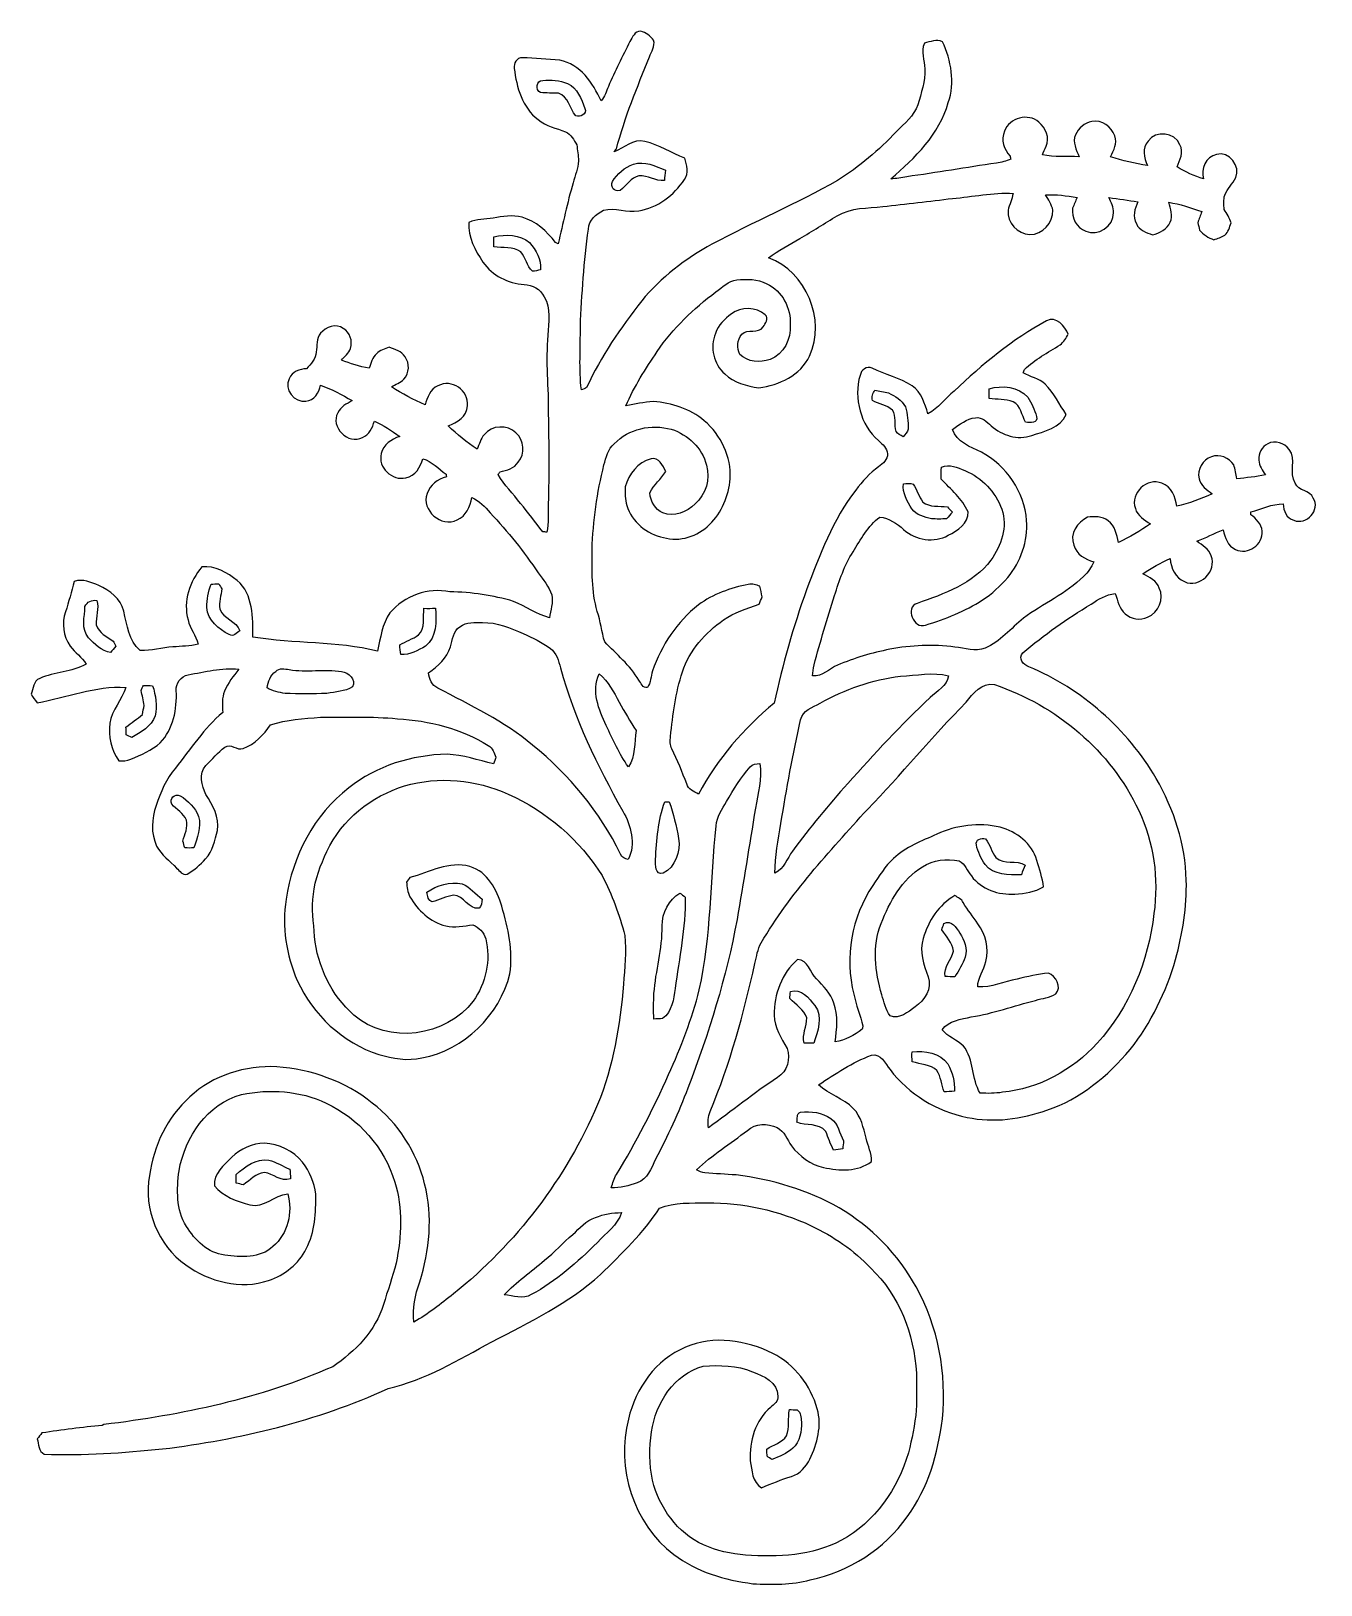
# Model space of a CAD drawing. Header units: centimetres. Extents: x -10.9 to 11, y -13.2 to 13.1.
import ezdxf

# ---------------------------------------------------------------- set-up
doc = ezdxf.new("R2010")
doc.units = ezdxf.units.CM
doc.header["$MEASUREMENT"] = 0
doc.layers.add('Camada 1', color=7, linetype='Continuous')

msp = doc.modelspace()

# ---------------------------------------------------------------- linework, layer by layer
at = {"layer": 'Camada 1', "color": 156}
for points, knots in [([(-0.71261, 12.95541), (-0.67132, 13.02702), (-0.62971, 13.13109), (-0.53021, 13.12686), (-0.53021, 13.12686), (-0.43992, 13.11239), (-0.36653, 13.04536), (-0.31043, 12.97657), (-0.31043, 12.97657), (-0.28081, 12.87638), (-0.35031, 12.78325), (-0.38135, 12.69153), (-0.38135, 12.69153), (-0.59019, 12.18), (-0.8001, 11.66565), (-0.94297, 11.13119), (-0.94297, 11.13119), (-0.95284, 11.11884), (-0.9726, 11.0945), (-0.98248, 11.08215), (-0.98248, 11.08215), (-0.81244, 11.15025), (-0.65617, 11.30935), (-0.45895, 11.25714), (-0.45895, 11.25714), (-0.21802, 11.20352), (-0.01057, 11.05923), (0.22014, 10.97632), (0.22014, 10.97632), (0.25223, 10.85779), (0.29138, 10.72232), (0.21307, 10.61261), (0.21307, 10.61261), (0.03632, 10.3452), (-0.24518, 10.13636), (-0.56409, 10.08027), (-0.56409, 10.08027), (-0.76305, 10.04851), (-0.96343, 10.148), (-1.16028, 10.09191), (-1.16028, 10.09191), (-1.28834, 10.03617), (-1.40828, 9.92011), (-1.41534, 9.773), (-1.41534, 9.773), (-1.49754, 9.22443), (-1.5261, 8.66951), (-1.55363, 8.11636), (-1.55363, 8.11636), (-1.55046, 7.7597), (-1.57797, 7.40056), (-1.53599, 7.04532), (-1.53599, 7.04532), (-1.51377, 7.05555), (-1.46931, 7.07531), (-1.44709, 7.08554), (-1.44709, 7.08554), (-1.20297, 7.614), (-0.87029, 8.09695), (-0.51328, 8.55521), (-0.51328, 8.55521), (-0.18732, 8.9535), (0.22895, 9.271), (0.67909, 9.51759), (0.67909, 9.51759), (1.38182, 9.89153), (2.1149, 10.20657), (2.80987, 10.59532), (2.80987, 10.59532), (3.17887, 10.82674), (3.51013, 11.11391), (3.8107, 11.42787), (3.8107, 11.42787), (3.94334, 11.56652), (4.10915, 11.69069), (4.16947, 11.88049), (4.16947, 11.88049), (4.22697, 12.0791), (4.30247, 12.27913), (4.28941, 12.48974), (4.28941, 12.48974), (4.2926, 12.63579), (4.21181, 12.7829), (4.28237, 12.92365), (4.28237, 12.92365), (4.38255, 12.95293), (4.48802, 12.99491), (4.59139, 12.95118), (4.59139, 12.95118), (4.73957, 12.63191), (4.80236, 12.25796), (4.68877, 11.91789), (4.68877, 11.91789), (4.53672, 11.38166), (4.12362, 10.97667), (3.71333, 10.62355), (3.71333, 10.62355), (3.80364, 10.63025), (3.89395, 10.64083), (3.98251, 10.65952), (3.98251, 10.65952), (4.4905, 10.73255), (4.99674, 10.81405), (5.50367, 10.89307), (5.50367, 10.89307), (5.58765, 10.90436), (5.66949, 10.92764), (5.7492, 10.95622), (5.7492, 10.95622), (5.74604, 10.96997), (5.7397, 10.99784), (5.73651, 11.0116), (5.73651, 11.0116), (5.63033, 11.12167), (5.57847, 11.28747), (5.64444, 11.43176), (5.64444, 11.43176), (5.72065, 11.65895), (6.0466, 11.74926), (6.2237, 11.58486), (6.2237, 11.58486), (6.33906, 11.49279), (6.41631, 11.31887), (6.34787, 11.17811), (6.34787, 11.17811), (6.32848, 11.12801), (6.30519, 11.07969), (6.28402, 11.03029), (6.28402, 11.03029), (6.4897, 10.99361), (6.6996, 11.00348), (6.90738, 11.00067), (6.90738, 11.00067), (6.86469, 11.11708), (6.7878, 11.2462), (6.84847, 11.37073), (6.84847, 11.37073), (6.89327, 11.48891), (7.00298, 11.57181), (7.12435, 11.59968), (7.12435, 11.59968), (7.29192, 11.63072), (7.46371, 11.51184), (7.51099, 11.35168), (7.51099, 11.35168), (7.5699, 11.23032), (7.48875, 11.10896), (7.4422, 10.9989), (7.4422, 10.9989), (7.64538, 10.93293), (7.85424, 10.88495), (8.0652, 10.85144), (8.0652, 10.85144), (8.0137, 10.98444), (7.96571, 11.14601), (8.0772, 11.26419), (8.0772, 11.26419), (8.20983, 11.45292), (8.53263, 11.41764), (8.61625, 11.2014), (8.61625, 11.2014), (8.68644, 11.07686), (8.618, 10.94422), (8.57003, 10.82674), (8.57003, 10.82674), (8.71114, 10.74173), (8.86247, 10.67469), (9.01876, 10.62248), (9.01876, 10.62248), (8.96866, 10.79217), (9.05862, 11.00032), (9.24031, 11.04018), (9.24031, 11.04018), (9.45373, 11.09698), (9.65093, 10.8405), (9.56627, 10.64506), (9.56627, 10.64506), (9.51511, 10.53923), (9.42162, 10.4595), (9.37789, 10.34944), (9.37789, 10.34944), (9.35708, 10.26971), (9.36449, 10.18645), (9.36766, 10.10531), (9.36766, 10.10531), (9.42021, 10.03617), (9.45832, 9.95821), (9.48689, 9.87636), (9.48689, 9.87636), (9.45727, 9.80581), (9.44174, 9.72255), (9.3793, 9.6721), (9.3793, 9.6721), (9.32497, 9.63048), (9.25653, 9.61566), (9.19373, 9.59202), (9.19373, 9.59202), (9.0999, 9.62518), (9.01593, 9.6788), (8.95208, 9.75501), (8.95208, 9.75501), (8.94257, 9.79769), (8.93302, 9.83967), (8.92245, 9.88165), (8.92245, 9.88165), (8.94326, 9.94409), (8.96479, 10.00653), (8.98701, 10.06862), (8.98701, 10.06862), (8.80604, 10.13848), (8.61976, 10.19704), (8.42822, 10.22667), (8.42822, 10.22667), (8.4575, 10.11837), (8.50618, 9.99948), (8.45185, 9.89047), (8.45185, 9.89047), (8.40105, 9.76806), (8.2758, 9.70633), (8.15445, 9.67528), (8.15445, 9.67528), (8.05003, 9.71373), (7.92268, 9.74865), (7.88034, 9.86508), (7.88034, 9.86508), (7.80767, 9.98184), (7.85424, 10.12048), (7.90575, 10.23513), (7.90575, 10.23513), (7.74171, 10.26089), (7.57765, 10.28629), (7.41362, 10.30816), (7.41362, 10.30816), (7.44855, 10.22561), (7.49477, 10.14341), (7.4937, 10.05098), (7.4937, 10.05098), (7.49335, 9.82662), (7.22911, 9.63471), (7.02027, 9.73878), (7.02027, 9.73878), (6.85906, 9.79064), (6.78497, 9.96773), (6.79555, 10.12613), (6.79555, 10.12613), (6.82342, 10.1854), (6.84883, 10.24607), (6.87317, 10.3071), (6.87317, 10.3071), (6.69642, 10.33955), (6.51722, 10.36072), (6.3373, 10.35508), (6.3373, 10.35508), (6.38598, 10.27182), (6.44348, 10.19069), (6.46289, 10.09438), (6.46289, 10.09438), (6.47206, 9.87848), (6.28719, 9.67846), (6.06918, 9.68021), (6.06918, 9.68021), (5.86598, 9.69115), (5.68184, 9.88553), (5.70264, 10.09191), (5.70264, 10.09191), (5.72769, 10.18822), (5.76757, 10.27994), (5.78943, 10.37695), (5.78943, 10.37695), (5.44405, 10.39812), (5.10258, 10.31945), (4.75896, 10.2937), (4.75896, 10.2937), (4.36667, 10.24078), (3.97262, 10.20233), (3.57964, 10.15505), (3.57964, 10.15505), (3.31964, 10.12401), (3.03705, 10.14271), (2.80563, 9.99877), (2.80563, 9.99877), (2.59396, 9.87036), (2.38548, 9.73666), (2.17028, 9.61354), (2.17028, 9.61354), (1.99319, 9.50453), (1.8034, 9.41492), (1.63971, 9.28511), (1.63971, 9.28511), (2.27965, 9.05191), (2.61691, 8.23595), (2.33503, 7.61893), (2.33503, 7.61893), (2.18334, 7.28944), (1.81645, 7.12823), (1.4753, 7.08166), (1.4753, 7.08166), (1.26858, 7.11129), (1.04985, 7.16314), (0.89746, 7.3159), (0.89746, 7.3159), (0.70731, 7.48205), (0.64311, 7.77027), (0.73659, 8.00347), (0.73659, 8.00347), (0.78668, 8.1407), (0.89217, 8.25041), (1.00787, 8.33613), (1.00787, 8.33613), (1.17544, 8.45678), (1.42733, 8.45643), (1.58396, 8.31744), (1.58396, 8.31744), (1.64535, 8.25712), (1.58715, 8.16892), (1.54834, 8.11318), (1.54834, 8.11318), (1.46332, 7.99429), (1.2834, 8.08813), (1.18568, 7.98829), (1.18568, 7.98829), (1.10455, 7.89905), (1.09889, 7.75263), (1.15005, 7.64821), (1.15005, 7.64821), (1.28269, 7.51382), (1.49684, 7.50464), (1.66687, 7.56072), (1.66687, 7.56072), (1.89723, 7.65281), (2.02459, 7.90892), (2.00483, 8.14987), (2.00483, 8.14987), (2.02423, 8.43209), (1.87077, 8.7263), (1.60867, 8.84484), (1.60867, 8.84484), (1.45308, 8.92844), (1.2707, 8.92915), (1.09996, 8.91151), (1.09996, 8.91151), (0.96061, 8.8907), (0.85653, 8.78733), (0.74612, 8.70902), (0.74612, 8.70902), (0.36759, 8.42186), (0.01729, 8.09166), (-0.25011, 7.6962), (-0.25011, 7.6962), (-0.44732, 7.40197), (-0.64206, 7.10211), (-0.77998, 6.77474), (-0.77998, 6.77474), (-0.62652, 6.80578), (-0.47201, 6.83294), (-0.31608, 6.85129), (-0.31608, 6.85129), (-0.00528, 6.82271), (0.30797, 6.72747), (0.54892, 6.52144), (0.54892, 6.52144), (0.83538, 6.28473), (1.00717, 5.91043), (0.98953, 5.53826), (0.98953, 5.53826), (0.96485, 5.24932), (0.84771, 4.96427), (0.63605, 4.76179), (0.63605, 4.76179), (0.4385, 4.56035), (0.13053, 4.46193), (-0.14393, 4.54094), (-0.14393, 4.54094), (-0.42474, 4.60199), (-0.68192, 4.80447), (-0.76517, 5.08565), (-0.76517, 5.08565), (-0.80186, 5.18653), (-0.79058, 5.29519), (-0.79199, 5.40032), (-0.79199, 5.40032), (-0.73483, 5.61869), (-0.58067, 5.8173), (-0.35489, 5.8748), (-0.35489, 5.8748), (-0.21978, 5.91078), (-0.15275, 5.76085), (-0.10407, 5.66384), (-0.10407, 5.66384), (-0.18591, 5.53507), (-0.30656, 5.4356), (-0.37535, 5.29766), (-0.37535, 5.29766), (-0.36335, 5.15549), (-0.2868, 5.01755), (-0.15168, 4.96005), (-0.15168, 4.96005), (0.03844, 4.88809), (0.25435, 4.96922), (0.39158, 5.11033), (0.39158, 5.11033), (0.57643, 5.26696), (0.65829, 5.53507), (0.5842, 5.7665), (0.5842, 5.7665), (0.51893, 6.06178), (0.27057, 6.28719), (-0.01023, 6.37857), (-0.01023, 6.37857), (-0.34748, 6.46677), (-0.73625, 6.39409), (-0.9779, 6.13021), (-0.9779, 6.13021), (-1.08761, 6.04131), (-1.1169, 5.90055), (-1.15288, 5.77179), (-1.15288, 5.77179), (-1.27, 5.30331), (-1.33984, 4.82316), (-1.35361, 4.34092), (-1.35361, 4.34092), (-1.35678, 3.98885), (-1.3656, 3.63044), (-1.26646, 3.2886), (-1.26646, 3.2886), (-1.2125, 3.11925), (-1.19274, 2.94111), (-1.14087, 2.77142), (-1.14087, 2.77142), (-0.94014, 2.56399), (-0.71013, 2.3763), (-0.56339, 2.12302), (-0.56339, 2.12302), (-0.52422, 2.07398), (-0.49494, 1.98084), (-0.41521, 1.99884), (-0.41521, 1.99884), (-0.35207, 2.07751), (-0.36264, 2.18722), (-0.32948, 2.27858), (-0.32948, 2.27858), (-0.17463, 2.7111), (0.08149, 3.11643), (0.45013, 3.3976), (0.45013, 3.3976), (0.69744, 3.58245), (0.99554, 3.68757), (1.29611, 3.74755), (1.29611, 3.74755), (1.36313, 3.76485), (1.4284, 3.73591), (1.49189, 3.71792), (1.49189, 3.71792), (1.506, 3.6569), (1.51977, 3.5955), (1.53141, 3.53377), (1.53141, 3.53377), (1.5127, 3.4925), (1.49506, 3.45086), (1.47778, 3.40888), (1.47778, 3.40888), (1.27105, 3.33728), (1.05621, 3.27589), (0.877, 3.14466), (0.877, 3.14466), (0.56868, 2.92629), (0.2935, 2.63065), (0.17992, 2.26306), (0.17992, 2.26306), (0.05715, 1.90994), (0.01763, 1.53634), (-0.0247, 1.16699), (-0.0247, 1.16699), (-0.03033, 1.09677), (-0.03493, 1.022), (-0.0007, 0.95708), (-0.0007, 0.95708), (0.09384, 0.76341), (0.17497, 0.56373), (0.25188, 0.3623), (0.25188, 0.3623), (0.27586, 0.26811), (0.37394, 0.23459), (0.44908, 0.18979), (0.44908, 0.18979), (0.77399, 0.77998), (1.21284, 1.30774), (1.73601, 1.73248), (1.73601, 1.73248), (1.87359, 2.38407), (2.05951, 3.02506), (2.28211, 3.65266), (2.28211, 3.65266), (2.50331, 4.24215), (2.73015, 4.84363), (3.11925, 5.34599), (3.11925, 5.34599), (3.23179, 5.4931), (3.35526, 5.63455), (3.50731, 5.7425), (3.50731, 5.7425), (3.57575, 5.79754), (3.66535, 5.8621), (3.65619, 5.96159), (3.65619, 5.96159), (3.6523, 6.05895), (3.57046, 6.12281), (3.50626, 6.18489), (3.50626, 6.18489), (3.19617, 6.44913), (3.08186, 6.90562), (3.19158, 7.29226), (3.19158, 7.29226), (3.21062, 7.38046), (3.30341, 7.46266), (3.39478, 7.41398), (3.39478, 7.41398), (3.61809, 7.30425), (3.8682, 7.2524), (4.07634, 7.11341), (4.07634, 7.11341), (4.23367, 7.00405), (4.28837, 6.81284), (4.34374, 6.63997), (4.34374, 6.63997), (4.52154, 6.7324), (4.63585, 6.90386), (4.79071, 7.02627), (4.79071, 7.02627), (5.26486, 7.47994), (5.77708, 7.90222), (6.35458, 8.2176), (6.35458, 8.2176), (6.51968, 8.30157), (6.66396, 8.12587), (6.72429, 7.99006), (6.72429, 7.99006), (6.68689, 7.92409), (6.64879, 7.85459), (6.58424, 7.81156), (6.58424, 7.81156), (6.38104, 7.67503), (6.15738, 7.56355), (5.97992, 7.3921), (5.97992, 7.3921), (5.975, 7.37763), (5.9644, 7.34871), (5.95948, 7.33424), (5.95948, 7.33424), (6.07871, 7.26193), (6.22969, 7.2457), (6.32919, 7.14128), (6.32919, 7.14128), (6.47946, 6.99416), (6.57224, 6.8012), (6.68867, 6.62834), (6.68867, 6.62834), (6.58917, 6.40009), (6.31895, 6.34083), (6.10376, 6.2745), (6.10376, 6.2745), (5.86634, 6.18737), (5.59893, 6.27379), (5.41619, 6.43678), (5.41619, 6.43678), (5.34034, 6.50134), (5.25885, 6.58953), (5.14914, 6.57436), (5.14914, 6.57436), (5.00062, 6.56166), (4.88138, 6.45724), (4.7625, 6.37645), (4.7625, 6.37645), (4.83059, 6.15562), (5.0606, 6.078), (5.24932, 5.99122), (5.24932, 5.99122), (5.67372, 5.76155), (5.98134, 5.31566), (6.01698, 4.83129), (6.01698, 4.83129), (6.04448, 4.48168), (5.9175, 4.12962), (5.69595, 3.86115), (5.69595, 3.86115), (5.56506, 3.72392), (5.43243, 3.58457), (5.2712, 3.48262), (5.2712, 3.48262), (4.97346, 3.2914), (4.63973, 3.15948), (4.30281, 3.05576), (4.30281, 3.05576), (4.10069, 2.9852), (3.95111, 3.35704), (4.15995, 3.42477), (4.15995, 3.42477), (4.6168, 3.58174), (5.10645, 3.7599), (5.41197, 4.15642), (5.41197, 4.15642), (5.58411, 4.4009), (5.70123, 4.72722), (5.59399, 5.02143), (5.59399, 5.02143), (5.49098, 5.31424), (5.25744, 5.558), (4.97063, 5.67619), (4.97063, 5.67619), (4.8447, 5.72805), (4.70675, 5.79683), (4.57093, 5.7358), (4.57093, 5.7358), (4.56881, 5.66844), (4.56847, 5.60069), (4.56952, 5.53261), (4.56952, 5.53261), (4.72934, 5.35622), (4.92548, 5.201), (5.02355, 4.97804), (5.02355, 4.97804), (5.04084, 4.77943), (4.84187, 4.65878), (4.68911, 4.57904), (4.68911, 4.57904), (4.44853, 4.44429), (4.13419, 4.49791), (3.93135, 4.67713), (3.93135, 4.67713), (3.81565, 4.78048), (3.68299, 4.86867), (3.52602, 4.8895), (3.52602, 4.8895), (3.32563, 4.73497), (3.20075, 4.51202), (3.07269, 4.2993), (3.07269, 4.2993), (2.92664, 4.07212), (2.8388, 3.81423), (2.76048, 3.5574), (2.76048, 3.5574), (2.64054, 3.16618), (2.51249, 2.77707), (2.41265, 2.38019), (2.41265, 2.38019), (2.39818, 2.3188), (2.39323, 2.25602), (2.3869, 2.19321), (2.3869, 2.19321), (2.55551, 2.17664), (2.66522, 2.3188), (2.80882, 2.37701), (2.80882, 2.37701), (3.09386, 2.49802), (3.39266, 2.58621), (3.69639, 2.64583), (3.69639, 2.64583), (4.05906, 2.71463), (4.43301, 2.73649), (4.79953, 2.68145), (4.79953, 2.68145), (4.96992, 2.67017), (5.1449, 2.59537), (5.31247, 2.66522), (5.31247, 2.66522), (5.57176, 2.77354), (5.74815, 3.00214), (5.9644, 3.17146), (5.9644, 3.17146), (6.29496, 3.42123), (6.68796, 3.58598), (6.98358, 3.88231), (6.98358, 3.88231), (7.05943, 3.95076), (7.11376, 4.03789), (7.15715, 4.12962), (7.15715, 4.12962), (7.0118, 4.17264), (6.86118, 4.2552), (6.81777, 4.41184), (6.81777, 4.41184), (6.74051, 4.60587), (6.88092, 4.80201), (7.05061, 4.88631), (7.05061, 4.88631), (7.16845, 4.90078), (7.30143, 4.90643), (7.3981, 4.82458), (7.3981, 4.82458), (7.52228, 4.74556), (7.54238, 4.58927), (7.57519, 4.4584), (7.57519, 4.4584), (7.76534, 4.54589), (7.94315, 4.65737), (8.11776, 4.77166), (8.11776, 4.77166), (8.01828, 4.84292), (7.89305, 4.90607), (7.8627, 5.03624), (7.8627, 5.03624), (7.76781, 5.29025), (8.06026, 5.57213), (8.31108, 5.46099), (8.31108, 5.46099), (8.48147, 5.4116), (8.54287, 5.22958), (8.56438, 5.07223), (8.56438, 5.07223), (8.77181, 5.12092), (8.97254, 5.1957), (9.16727, 5.28177), (9.16727, 5.28177), (9.07908, 5.35233), (8.96866, 5.42042), (8.94326, 5.53895), (8.94326, 5.53895), (8.90588, 5.69312), (9.00077, 5.86317), (9.15317, 5.90937), (9.15317, 5.90937), (9.29111, 5.96793), (9.45091, 5.89209), (9.53099, 5.77461), (9.53099, 5.77461), (9.55993, 5.69948), (9.5698, 5.61869), (9.58285, 5.53931), (9.58285, 5.53931), (9.74548, 5.55201), (9.90706, 5.57388), (10.06756, 5.6021), (10.06756, 5.6021), (10.02064, 5.68113), (9.9568, 5.75909), (9.95785, 5.8554), (9.95785, 5.8554), (9.95291, 5.96406), (10.003, 6.08541), (10.10778, 6.13127), (10.10778, 6.13127), (10.23301, 6.1976), (10.39247, 6.14608), (10.47326, 6.03462), (10.47326, 6.03462), (10.60379, 5.86951), (10.45986, 5.63738), (10.57451, 5.46452), (10.57451, 5.46452), (10.62426, 5.32377), (10.8264, 5.34882), (10.88073, 5.20982), (10.88073, 5.20982), (11.01019, 5.01156), (10.76077, 4.74345), (10.55051, 4.83446), (10.55051, 4.83446), (10.42563, 4.86657), (10.37449, 4.99604), (10.37132, 5.11352), (10.37132, 5.11352), (10.17869, 5.11315), (10.00407, 5.02391), (9.82203, 4.97487), (9.82203, 4.97487), (9.82169, 4.96322), (9.82098, 4.9403), (9.82098, 4.929), (9.82098, 4.929), (9.91198, 4.85951), (10.00407, 4.77343), (10.01572, 4.65208), (10.01572, 4.65208), (10.03265, 4.42453), (9.76911, 4.23262), (9.56062, 4.33987), (9.56062, 4.33987), (9.42728, 4.3949), (9.38035, 4.54166), (9.35426, 4.67077), (9.35426, 4.67077), (9.20009, 4.61468), (9.05581, 4.53636), (8.90376, 4.4771), (8.90376, 4.4771), (9.00077, 4.41395), (9.11224, 4.3501), (9.14646, 4.23016), (9.14646, 4.23016), (9.25795, 3.97474), (8.94749, 3.66959), (8.69314, 3.79411), (8.69314, 3.79411), (8.53475, 3.85797), (8.46983, 4.02554), (8.45114, 4.18324), (8.45114, 4.18324), (8.29168, 4.10845), (8.13082, 4.03365), (7.99076, 3.92535), (7.99076, 3.92535), (8.09625, 3.86326), (8.22888, 3.81246), (8.26769, 3.68335), (8.26769, 3.68335), (8.35413, 3.50166), (8.25324, 3.26636), (8.06908, 3.19193), (8.06908, 3.19193), (7.94666, 3.12384), (7.79285, 3.16335), (7.68843, 3.2466), (7.68843, 3.2466), (7.58189, 3.32951), (7.57096, 3.47415), (7.5191, 3.58951), (7.5191, 3.58951), (7.36564, 3.57433), (7.23335, 3.49566), (7.10988, 3.40995), (7.10988, 3.40995), (6.70243, 3.16688), (6.31472, 2.88995), (5.95066, 2.58655), (5.95066, 2.58655), (5.87268, 2.49273), (5.95877, 2.37983), (6.05649, 2.35091), (6.05649, 2.35091), (6.95289, 1.96919), (7.72688, 1.29928), (8.21619, 0.45507), (8.21619, 0.45507), (8.51887, -0.06809), (8.71007, -0.6625), (8.72559, -1.26929), (8.72559, -1.26929), (8.74006, -1.72437), (8.65928, -2.17557), (8.54497, -2.61443), (8.54497, -2.61443), (8.38234, -3.16335), (8.13293, -3.69181), (7.77309, -4.14019), (7.77309, -4.14019), (7.39739, -4.59176), (6.92326, -4.97874), (6.36198, -5.17136), (6.36198, -5.17136), (5.93054, -5.32165), (5.45923, -5.38868), (5.00803, -5.29237), (5.00803, -5.29237), (4.49509, -5.19007), (4.01708, -4.90044), (3.70028, -4.4831), (3.70028, -4.4831), (3.62267, -4.37868), (3.54541, -4.20122), (3.38561, -4.23969), (3.38561, -4.23969), (3.05964, -4.35222), (2.77636, -4.55682), (2.48637, -4.7385), (2.48637, -4.7385), (2.6564, -4.91243), (2.91253, -4.96217), (3.07693, -5.14314), (3.07693, -5.14314), (3.21239, -5.27649), (3.24872, -5.46981), (3.29459, -5.64656), (3.29459, -5.64656), (3.32387, -5.77849), (3.39372, -5.90303), (3.38349, -6.04202), (3.38349, -6.04202), (3.15453, -6.21982), (2.84127, -6.20323), (2.57352, -6.14186), (2.57352, -6.14186), (2.35232, -6.09776), (2.16146, -5.95524), (2.03022, -5.77532), (2.03022, -5.77532), (1.95438, -5.66844), (1.90712, -5.52874), (1.78364, -5.46593), (1.78364, -5.46593), (1.62453, -5.39114), (1.41569, -5.3915), (1.27952, -5.51427), (1.27952, -5.51427), (0.99165, -5.73651), (0.67944, -5.93124), (0.41733, -6.18455), (0.41733, -6.18455), (0.46284, -6.20501), (0.50729, -6.23534), (0.5602, -6.23393), (0.5602, -6.23393), (0.73589, -6.24557), (0.91157, -6.26109), (1.08795, -6.26957), (1.08795, -6.26957), (1.69791, -6.34576), (2.30222, -6.52144), (2.83774, -6.8273), (2.83774, -6.8273), (3.38067, -7.14762), (3.83821, -7.6133), (4.14231, -8.1661), (4.14231, -8.1661), (4.51838, -8.84344), (4.66583, -9.63894), (4.58786, -10.40729), (4.58786, -10.40729), (4.51343, -10.99326), (4.34869, -11.58521), (3.99167, -12.065), (3.99167, -12.065), (3.6082, -12.61709), (3.00073, -12.99632), (2.34702, -13.13814), (2.34702, -13.13814), (2.02988, -13.22246), (1.69969, -13.21822), (1.37478, -13.2027), (1.37478, -13.2027), (0.89853, -13.13744), (0.41592, -13.00302), (0.02998, -12.70458), (0.02998, -12.70458), (-0.6551, -12.18706), (-0.95566, -11.23173), (-0.73766, -10.4087), (-0.73766, -10.4087), (-0.60995, -9.89117), (-0.27693, -9.39658), (0.23035, -9.19161), (0.23035, -9.19161), (0.70731, -8.98065), (1.25871, -9.07625), (1.7145, -9.29569), (1.7145, -9.29569), (2.08138, -9.48477), (2.35513, -9.84037), (2.46591, -10.23584), (2.46591, -10.23584), (2.54881, -10.52335), (2.46379, -10.82498), (2.34068, -11.08745), (2.34068, -11.08745), (2.27753, -11.21974), (2.17134, -11.33756), (2.02776, -11.38166), (2.02776, -11.38166), (1.85632, -11.43811), (1.68768, -11.50196), (1.52223, -11.57357), (1.52223, -11.57357), (1.36136, -11.47903), (1.35643, -11.27865), (1.32749, -11.11566), (1.32749, -11.11566), (1.31127, -10.78759), (1.41286, -10.4274), (1.67498, -10.21221), (1.67498, -10.21221), (1.72755, -10.15717), (1.81292, -10.10778), (1.7974, -10.01888), (1.7974, -10.01888), (1.80162, -9.7857), (1.5501, -9.67846), (1.36666, -9.6072), (1.36666, -9.6072), (1.10243, -9.49254), (0.81104, -9.49359), (0.52916, -9.51371), (0.52916, -9.51371), (0.03422, -9.64847), (-0.2734, -10.13919), (-0.34783, -10.62355), (-0.34783, -10.62355), (-0.38452, -10.89589), (-0.38664, -11.1774), (-0.32878, -11.44729), (-0.32878, -11.44729), (-0.21519, -11.91083), (0.09348, -12.34086), (0.5341, -12.54159), (0.5341, -12.54159), (0.75742, -12.64813), (1.004, -12.69223), (1.24882, -12.71729), (1.24882, -12.71729), (1.79882, -12.75537), (2.37949, -12.7314), (2.87548, -12.46504), (2.87548, -12.46504), (3.4417, -12.15918), (3.83399, -11.59262), (4.01177, -10.98303), (4.01177, -10.98303), (4.07141, -10.7449), (4.12326, -10.50395), (4.14513, -10.25947), (4.14513, -10.25947), (4.15183, -10.04922), (4.15008, -9.83896), (4.14725, -9.62871), (4.14725, -9.62871), (4.10703, -8.97078), (3.85762, -8.30932), (3.37219, -7.85035), (3.37219, -7.85035), (3.09138, -7.54097), (2.73507, -7.31131), (2.36149, -7.13069), (2.36149, -7.13069), (1.81222, -6.87317), (1.2058, -6.73206), (0.59831, -6.74404), (0.59831, -6.74404), (0.32807, -6.74792), (0.0455, -6.72677), (-0.21025, -6.83083), (-0.21025, -6.83083), (-0.48436, -7.25594), (-0.85266, -7.60518), (-1.21108, -7.9576), (-1.21108, -7.9576), (-1.7519, -8.44585), (-2.4144, -8.76477), (-3.05505, -9.09884), (-3.05505, -9.09884), (-3.62091, -9.4054), (-4.18182, -9.74689), (-4.81612, -9.89295), (-4.81612, -9.89295), (-6.02402, -10.44292), (-7.32861, -10.75477), (-8.6427, -10.91635), (-8.6427, -10.91635), (-9.30909, -10.97845), (-9.97902, -11.03488), (-10.64895, -11.0042), (-10.64895, -11.0042), (-10.74349, -10.95869), (-10.7442, -10.83344), (-10.76677, -10.74454), (-10.76677, -10.74454), (-10.74031, -10.71104), (-10.71386, -10.67788), (-10.68775, -10.64472), (-10.68775, -10.64472), (-10.34768, -10.59461), (-10.00618, -10.54629), (-9.66328, -10.51947), (-9.66328, -10.51947), (-9.66328, -10.51947), (-9.63894, -10.50254), (-9.63894, -10.50254), (-9.63894, -10.50254), (-8.31144, -10.34062), (-6.98183, -10.06544), (-5.7538, -9.52112), (-5.7538, -9.52112), (-5.37632, -9.26499), (-5.02742, -8.9154), (-4.89479, -8.46701), (-4.89479, -8.46701), (-4.82318, -8.23241), (-4.73886, -8.00169), (-4.68029, -7.76357), (-4.68029, -7.76357), (-4.58294, -7.31273), (-4.56318, -6.83401), (-4.70146, -6.38915), (-4.70146, -6.38915), (-4.87997, -5.80565), (-5.31459, -5.30789), (-5.86705, -5.05037), (-5.86705, -5.05037), (-6.30977, -4.83941), (-6.82483, -4.80377), (-7.30037, -4.90748), (-7.30037, -4.90748), (-7.88317, -5.0606), (-8.26099, -5.62926), (-8.36189, -6.19794), (-8.36189, -6.19794), (-8.40175, -6.51403), (-8.41375, -6.86011), (-8.23736, -7.14092), (-8.23736, -7.14092), (-8.0899, -7.372), (-7.87364, -7.59848), (-7.58542, -7.62706), (-7.58542, -7.62706), (-7.31097, -7.66585), (-6.98782, -7.68772), (-6.76909, -7.48383), (-6.76909, -7.48383), (-6.51403, -7.26897), (-6.42832, -6.90457), (-6.51756, -6.58917), (-6.51756, -6.58917), (-6.74511, -6.60646), (-6.91832, -6.84106), (-7.15785, -6.77615), (-7.15785, -6.77615), (-7.37693, -6.71829), (-7.61612, -6.63504), (-7.76181, -6.453), (-7.76181, -6.453), (-7.7784, -6.24592), (-7.59882, -6.10129), (-7.46548, -5.97005), (-7.46548, -5.97005), (-7.32225, -5.82083), (-7.11799, -5.73687), (-6.91268, -5.72981), (-6.91268, -5.72981), (-6.66644, -5.74533), (-6.4195, -5.85681), (-6.26674, -6.05437), (-6.26674, -6.05437), (-6.14749, -6.2103), (-6.06565, -6.39797), (-6.04026, -6.5927), (-6.04026, -6.5927), (-6.04202, -6.90667), (-6.04908, -7.23652), (-6.20218, -7.51981), (-6.20218, -7.51981), (-6.33306, -7.77451), (-6.56766, -7.97312), (-6.84176, -8.05709), (-6.84176, -8.05709), (-7.31555, -8.22325), (-7.85001, -8.07931), (-8.24794, -7.79533), (-8.24794, -7.79533), (-8.72137, -7.4623), (-8.96761, -6.84564), (-8.86177, -6.27768), (-8.86177, -6.27768), (-8.79333, -5.77427), (-8.56332, -5.28425), (-8.17738, -4.94665), (-8.17738, -4.94665), (-7.78827, -4.57482), (-7.23335, -4.41113), (-6.70277, -4.43371), (-6.70277, -4.43371), (-6.12034, -4.47993), (-5.54002, -4.67818), (-5.08423, -5.05037), (-5.08423, -5.05037), (-4.64255, -5.38692), (-4.32788, -5.88222), (-4.19593, -6.42055), (-4.19593, -6.42055), (-4.05411, -6.96736), (-4.1088, -7.55049), (-4.27918, -8.08426), (-4.27918, -8.08426), (-4.35926, -8.30155), (-4.39914, -8.53227), (-4.37656, -8.76406), (-4.37656, -8.76406), (-4.13597, -8.63035), (-3.92219, -8.45502), (-3.70662, -8.28569), (-3.70662, -8.28569), (-2.64266, -7.43937), (-1.7967, -6.32354), (-1.25976, -5.07505), (-1.25976, -5.07505), (-0.99165, -4.4277), (-0.88299, -3.72886), (-0.82055, -3.03494), (-0.82055, -3.03494), (-0.80327, -2.76014), (-0.76941, -2.48284), (-0.79903, -2.20768), (-0.79903, -2.20768), (-0.8911, -1.85737), (-1.01528, -1.51377), (-1.18356, -1.19274), (-1.18356, -1.19274), (-1.56174, -0.58844), (-2.12372, -0.09947), (-2.77707, 0.18732), (-2.77707, 0.18732), (-3.32139, 0.43992), (-3.95817, 0.49635), (-4.53565, 0.32914), (-4.53565, 0.32914), (-5.09834, 0.15628), (-5.60246, -0.24236), (-5.85294, -0.78105), (-5.85294, -0.78105), (-5.95948, -1.01211), (-6.05825, -1.25306), (-6.07976, -1.50917), (-6.07976, -1.50917), (-6.11998, -1.7473), (-6.07236, -1.98649), (-6.06565, -2.22496), (-6.06565, -2.22496), (-6.00957, -2.72767), (-5.7799, -3.22155), (-5.39679, -3.5574), (-5.39679, -3.5574), (-4.81682, -4.064), (-3.82905, -3.92818), (-3.37185, -3.3221), (-3.37185, -3.3221), (-3.15489, -3.0219), (-3.07021, -2.62395), (-3.15841, -2.26342), (-3.15841, -2.26342), (-3.18487, -2.15089), (-3.27483, -2.07256), (-3.37679, -2.02776), (-3.37679, -2.02776), (-3.52953, -2.04011), (-3.68618, -2.08845), (-3.83821, -2.04576), (-3.83821, -2.04576), (-4.10138, -1.97908), (-4.31058, -1.78011), (-4.4457, -1.55117), (-4.4457, -1.55117), (-4.48627, -1.47425), (-4.49333, -1.3857), (-4.50356, -1.30104), (-4.50356, -1.30104), (-4.48875, -1.28235), (-4.4584, -1.24495), (-4.44358, -1.22624), (-4.44358, -1.22624), (-4.11409, -1.13524), (-3.77859, -0.9398), (-3.42793, -1.03893), (-3.42793, -1.03893), (-3.1249, -1.12572), (-2.97039, -1.43333), (-2.88642, -1.71343), (-2.88642, -1.71343), (-2.77988, -2.08314), (-2.69134, -2.47261), (-2.74742, -2.85891), (-2.74742, -2.85891), (-2.92664, -3.55988), (-3.52142, -4.1529), (-4.24003, -4.28378), (-4.24003, -4.28378), (-4.48451, -4.33882), (-4.73674, -4.29789), (-4.97311, -4.22592), (-4.97311, -4.22592), (-5.58305, -4.0266), (-6.09423, -3.55635), (-6.35494, -2.9711), (-6.35494, -2.9711), (-6.5419, -2.54141), (-6.62305, -2.05739), (-6.54402, -1.59278), (-6.54402, -1.59278), (-6.4396, -0.86218), (-6.0713, -0.1598), (-5.48286, 0.29491), (-5.48286, 0.29491), (-5.01402, 0.67132), (-4.41006, 0.85548), (-3.81316, 0.86501), (-3.81316, 0.86501), (-3.54259, 0.85972), (-3.28789, 0.75952), (-3.02577, 0.70484), (-3.02577, 0.70484), (-3.01554, 0.73271), (-2.99473, 0.7888), (-2.9845, 0.81667), (-2.9845, 0.81667), (-3.01766, 0.88793), (-3.042, 0.97189), (-3.11572, 1.01247), (-3.11572, 1.01247), (-3.57399, 1.30457), (-4.11902, 1.43615), (-4.65701, 1.4679), (-4.65701, 1.4679), (-5.08987, 1.51095), (-5.52591, 1.49189), (-5.96053, 1.49294), (-5.96053, 1.49294), (-6.24592, 1.47319), (-6.53591, 1.45486), (-6.80966, 1.36348), (-6.80966, 1.36348), (-6.92502, 1.19415), (-7.07707, 1.03786), (-7.27251, 0.96448), (-7.27251, 0.96448), (-7.37904, 0.92109), (-7.48488, 1.06432), (-7.58401, 0.98602), (-7.58401, 0.98602), (-7.7029, 0.8957), (-7.80308, 0.78246), (-7.90469, 0.6738), (-7.90469, 0.6738), (-8.03627, 0.53974), (-7.9763, 0.33301), (-7.90504, 0.18415), (-7.90504, 0.18415), (-7.79392, 0.00141), (-7.67115, -0.20179), (-7.71031, -0.42579), (-7.71031, -0.42579), (-7.74946, -0.59513), (-7.79144, -0.7754), (-7.91174, -0.90769), (-7.91174, -0.90769), (-8.00241, -1.00824), (-8.10294, -1.10348), (-8.2236, -1.16699), (-8.2236, -1.16699), (-8.30403, -1.19345), (-8.35201, -1.11054), (-8.40387, -1.06574), (-8.40387, -1.06574), (-8.51534, -0.9398), (-8.66175, -0.84278), (-8.74183, -0.69108), (-8.74183, -0.69108), (-8.84307, -0.47695), (-8.82861, -0.22401), (-8.74994, -0.00528), (-8.74994, -0.00528), (-8.6748, 0.22189), (-8.58237, 0.44908), (-8.42433, 0.63217), (-8.42433, 0.63217), (-8.16292, 0.95179), (-7.93785, 1.30774), (-7.61965, 1.57621), (-7.61965, 1.57621), (-7.62635, 1.6965), (-7.63729, 1.82245), (-7.5893, 1.93674), (-7.5893, 1.93674), (-7.53816, 2.07822), (-7.43374, 2.18934), (-7.34764, 2.30998), (-7.34764, 2.30998), (-7.63905, 2.33856), (-7.92303, 2.26306), (-8.20737, 2.21438), (-8.20737, 2.21438), (-8.32661, 2.18934), (-8.42186, 2.06657), (-8.40986, 1.9438), (-8.40986, 1.9438), (-8.39047, 1.63125), (-8.46173, 1.29363), (-8.67974, 1.05833), (-8.67974, 1.05833), (-8.82402, 0.93203), (-9.00359, 0.85514), (-9.17927, 0.78281), (-9.17927, 0.78281), (-9.24313, 0.75247), (-9.31403, 0.75247), (-9.38318, 0.75635), (-9.38318, 0.75635), (-9.52429, 0.93415), (-9.55534, 1.17298), (-9.53558, 1.39276), (-9.53558, 1.39276), (-9.50242, 1.61854), (-9.33061, 1.78681), (-9.26394, 2.0006), (-9.26394, 2.0006), (-9.78041, 2.03234), (-10.26865, 1.82209), (-10.77101, 1.74059), (-10.77101, 1.74059), (-10.80629, 1.78752), (-10.84015, 1.83549), (-10.8719, 1.88453), (-10.8719, 1.88453), (-10.83768, 1.97908), (-10.83204, 2.10855), (-10.72585, 2.15299), (-10.72585, 2.15299), (-10.47115, 2.25812), (-10.18152, 2.25707), (-9.9388, 2.3936), (-9.9388, 2.3936), (-10.00266, 2.51741), (-10.13106, 2.58585), (-10.20692, 2.7005), (-10.20692, 2.7005), (-10.33004, 2.86597), (-10.35438, 3.08751), (-10.28876, 3.28083), (-10.28876, 3.28083), (-10.23055, 3.45052), (-10.18716, 3.62444), (-10.13812, 3.79659), (-10.13812, 3.79659), (-9.99666, 3.84774), (-9.85308, 3.78249), (-9.72326, 3.72779), (-9.72326, 3.72779), (-9.53452, 3.64525), (-9.35073, 3.50378), (-9.30098, 3.29352), (-9.30098, 3.29352), (-9.23819, 3.05929), (-9.21808, 2.79259), (-9.02052, 2.62325), (-9.02052, 2.62325), (-8.83284, 2.61866), (-8.65116, 2.67616), (-8.46454, 2.68534), (-8.46454, 2.68534), (-8.32237, 2.70121), (-8.17668, 2.69275), (-8.03769, 2.73368), (-8.03769, 2.73368), (-8.07507, 2.87867), (-8.17562, 2.9972), (-8.20807, 3.14359), (-8.20807, 3.14359), (-8.29909, 3.45827), (-8.1795, 3.80047), (-7.97277, 4.04318), (-7.97277, 4.04318), (-7.74982, 4.07175), (-7.54167, 3.94334), (-7.37305, 3.81175), (-7.37305, 3.81175), (-7.0993, 3.57716), (-7.11093, 3.18135), (-7.10881, 2.85221), (-7.10881, 2.85221), (-6.40891, 2.73437), (-5.68713, 2.78623), (-4.99497, 2.61479), (-4.99497, 2.61479), (-4.94064, 2.83491), (-4.9209, 3.07481), (-4.7833, 3.26354), (-4.7833, 3.26354), (-4.53918, 3.55035), (-4.13948, 3.70204), (-3.76765, 3.6202), (-3.76765, 3.6202), (-3.40113, 3.61597), (-3.03671, 3.56129), (-2.68498, 3.45756), (-2.68498, 3.45756), (-2.47931, 3.37185), (-2.2934, 3.24202), (-2.07822, 3.17923), (-2.07822, 3.17923), (-2.05527, 3.30799), (-2.014, 3.43923), (-2.03941, 3.57082), (-2.03941, 3.57082), (-2.08738, 3.71016), (-2.18405, 3.82447), (-2.26694, 3.9437), (-2.26694, 3.9437), (-2.51354, 4.30142), (-2.78165, 4.64572), (-3.08397, 4.95828), (-3.08397, 4.95828), (-3.16793, 5.06659), (-3.26636, 5.16573), (-3.39443, 5.2204), (-3.39443, 5.2204), (-3.42194, 5.06659), (-3.48967, 4.90466), (-3.64525, 4.84187), (-3.64525, 4.84187), (-3.90771, 4.69759), (-4.26261, 5.00979), (-4.15183, 5.28637), (-4.15183, 5.28637), (-4.1102, 5.43772), (-3.96804, 5.52838), (-3.82588, 5.57247), (-3.82588, 5.57247), (-3.82763, 5.58341), (-3.83046, 5.60492), (-3.83222, 5.61552), (-3.83222, 5.61552), (-3.95781, 5.70864), (-4.0707, 5.83177), (-4.22346, 5.87903), (-4.22346, 5.87903), (-4.26966, 5.73792), (-4.3501, 5.58095), (-4.51309, 5.55518), (-4.51309, 5.55518), (-4.74661, 5.49627), (-4.99251, 5.73051), (-4.93182, 5.96618), (-4.93182, 5.96618), (-4.89338, 6.11611), (-4.75967, 6.21205), (-4.61751, 6.25403), (-4.61751, 6.25403), (-4.7558, 6.34893), (-4.89126, 6.45125), (-5.04754, 6.51474), (-5.04754, 6.51474), (-5.08034, 6.40291), (-5.13362, 6.28543), (-5.24932, 6.23887), (-5.24932, 6.23887), (-5.48886, 6.10551), (-5.80602, 6.4202), (-5.66666, 6.65797), (-5.66666, 6.65797), (-5.62256, 6.76063), (-5.51497, 6.8072), (-5.42642, 6.86364), (-5.42642, 6.86364), (-5.59717, 6.96524), (-5.77285, 7.06154), (-5.96194, 7.12435), (-5.96194, 7.12435), (-5.9891, 7.00051), (-6.06918, 6.86505), (-6.20888, 6.85482), (-6.20888, 6.85482), (-6.40432, 6.82166), (-6.58847, 7.05555), (-6.49181, 7.23406), (-6.49181, 7.23406), (-6.44983, 7.35541), (-6.31296, 7.39493), (-6.19794, 7.40516), (-6.19794, 7.40516), (-6.12174, 7.48312), (-6.04378, 7.57344), (-6.03778, 7.68809), (-6.03778, 7.68809), (-6.01451, 7.79392), (-6.03637, 7.91738), (-5.96123, 8.00558), (-5.96123, 8.00558), (-5.87092, 8.11353), (-5.69736, 8.18197), (-5.57494, 8.08425), (-5.57494, 8.08425), (-5.45818, 8.01899), (-5.41443, 7.87364), (-5.45499, 7.74946), (-5.45499, 7.74946), (-5.47933, 7.66621), (-5.55059, 7.61152), (-5.60775, 7.55085), (-5.60775, 7.55085), (-5.45465, 7.4937), (-5.30014, 7.43691), (-5.13785, 7.41257), (-5.13785, 7.41257), (-5.10399, 7.49757), (-5.08494, 7.596), (-5.0119, 7.65844), (-5.0119, 7.65844), (-4.95335, 7.71735), (-4.86974, 7.73677), (-4.79565, 7.76851), (-4.79565, 7.76851), (-4.699, 7.73077), (-4.58505, 7.70149), (-4.52754, 7.60623), (-4.52754, 7.60623), (-4.44287, 7.49511), (-4.45698, 7.33178), (-4.54659, 7.2277), (-4.54659, 7.2277), (-4.60728, 7.1695), (-4.687, 7.1388), (-4.75826, 7.09648), (-4.75826, 7.09648), (-4.57694, 6.979), (-4.38502, 6.87916), (-4.18818, 6.7899), (-4.18818, 6.7899), (-4.14655, 6.91373), (-4.10562, 7.06084), (-3.9705, 7.11305), (-3.9705, 7.11305), (-3.74438, 7.24675), (-3.43675, 7.0305), (-3.47027, 6.77509), (-3.47027, 6.77509), (-3.47132, 6.59129), (-3.64771, 6.49427), (-3.79694, 6.43502), (-3.79694, 6.43502), (-3.64384, 6.28967), (-3.47944, 6.15738), (-3.30553, 6.03744), (-3.30553, 6.03744), (-3.26743, 6.12104), (-3.2466, 6.21558), (-3.18311, 6.28509), (-3.18311, 6.28509), (-3.05964, 6.44877), (-2.78765, 6.46077), (-2.64583, 6.31506), (-2.64583, 6.31506), (-2.50613, 6.19266), (-2.48567, 5.96265), (-2.60597, 5.81942), (-2.60597, 5.81942), (-2.67616, 5.71605), (-2.8007, 5.68147), (-2.91499, 5.6536), (-2.91499, 5.6536), (-2.92311, 5.64303), (-2.93933, 5.62186), (-2.9471, 5.61128), (-2.9471, 5.61128), (-2.84198, 5.43243), (-2.69733, 5.28177), (-2.56786, 5.12092), (-2.56786, 5.12092), (-2.4391, 4.96359), (-2.3188, 4.79918), (-2.19109, 4.64078), (-2.19109, 4.64078), (-2.17416, 4.63832), (-2.14029, 4.63303), (-2.12336, 4.63055), (-2.12336, 4.63055), (-2.0902, 4.79), (-2.09761, 4.95335), (-2.09832, 5.11493), (-2.09832, 5.11493), (-2.08244, 5.62081), (-2.08774, 6.12705), (-2.09727, 6.63292), (-2.09727, 6.63292), (-2.09232, 7.08025), (-2.14736, 7.52756), (-2.10326, 7.97454), (-2.10326, 7.97454), (-2.09902, 8.1915), (-2.04716, 8.42821), (-2.16746, 8.62506), (-2.16746, 8.62506), (-2.22885, 8.75523), (-2.36714, 8.83002), (-2.50754, 8.8332), (-2.50754, 8.8332), (-2.78095, 8.85154), (-3.04906, 8.98489), (-3.20533, 9.21349), (-3.20533, 9.21349), (-3.33974, 9.40999), (-3.4618, 9.64), (-3.44487, 9.88518), (-3.44487, 9.88518), (-3.3154, 9.94586), (-3.17041, 9.93245), (-3.03354, 9.95962), (-3.03354, 9.95962), (-2.8716, 9.98573), (-2.70298, 10.01959), (-2.54141, 9.97231), (-2.54141, 9.97231), (-2.30575, 9.91022), (-2.12266, 9.73242), (-1.97272, 9.54792), (-1.97272, 9.54792), (-1.96215, 9.54193), (-1.94098, 9.52923), (-1.9304, 9.52323), (-1.9304, 9.52323), (-1.84643, 9.86895), (-1.77835, 10.21891), (-1.67428, 10.55934), (-1.67428, 10.55934), (-1.64146, 10.68175), (-1.59419, 10.80205), (-1.58433, 10.92941), (-1.58433, 10.92941), (-1.58644, 11.02042), (-1.60372, 11.11037), (-1.61254, 11.20104), (-1.61254, 11.20104), (-1.66334, 11.2836), (-1.70956, 11.38272), (-1.80552, 11.42047), (-1.80552, 11.42047), (-1.96215, 11.48574), (-2.13676, 11.51713), (-2.26942, 11.62966), (-2.26942, 11.62966), (-2.53929, 11.83145), (-2.63596, 12.17894), (-2.67475, 12.49821), (-2.67475, 12.49821), (-2.68887, 12.58146), (-2.63172, 12.68483), (-2.53753, 12.67777), (-2.53753, 12.67777), (-2.32621, 12.67071), (-2.1149, 12.65413), (-1.90429, 12.63579), (-1.90429, 12.63579), (-1.55327, 12.57264), (-1.34267, 12.24915), (-1.20049, 11.9507), (-1.20049, 11.9507), (-1.13841, 12.01807), (-1.11441, 12.10909), (-1.07738, 12.19059), (-1.07738, 12.19059), (-0.9666, 12.45058), (-0.83855, 12.70282), (-0.71261, 12.95541)], [0, 0, 0, 0, 0.00229885, 0.00229885, 0.00229885, 0.00229885, 0.0045977, 0.0045977, 0.0045977, 0.0045977, 0.00689655, 0.00689655, 0.00689655, 0.00689655, 0.0091954, 0.0091954, 0.0091954, 0.0091954, 0.01149425, 0.01149425, 0.01149425, 0.01149425, 0.0137931, 0.0137931, 0.0137931, 0.0137931, 0.01609195, 0.01609195, 0.01609195, 0.01609195, 0.0183908, 0.0183908, 0.0183908, 0.0183908, 0.02068966, 0.02068966, 0.02068966, 0.02068966, 0.02298851, 0.02298851, 0.02298851, 0.02298851, 0.02528736, 0.02528736, 0.02528736, 0.02528736, 0.02758621, 0.02758621, 0.02758621, 0.02758621, 0.02988506, 0.02988506, 0.02988506, 0.02988506, 0.03218391, 0.03218391, 0.03218391, 0.03218391, 0.03448276, 0.03448276, 0.03448276, 0.03448276, 0.03678161, 0.03678161, 0.03678161, 0.03678161, 0.03908046, 0.03908046, 0.03908046, 0.03908046, 0.04137931, 0.04137931, 0.04137931, 0.04137931, 0.04367816, 0.04367816, 0.04367816, 0.04367816, 0.04597701, 0.04597701, 0.04597701, 0.04597701, 0.04827586, 0.04827586, 0.04827586, 0.04827586, 0.05057471, 0.05057471, 0.05057471, 0.05057471, 0.05287356, 0.05287356, 0.05287356, 0.05287356, 0.05517241, 0.05517241, 0.05517241, 0.05517241, 0.05747126, 0.05747126, 0.05747126, 0.05747126, 0.05977011, 0.05977011, 0.05977011, 0.05977011, 0.06206897, 0.06206897, 0.06206897, 0.06206897, 0.06436782, 0.06436782, 0.06436782, 0.06436782, 0.06666667, 0.06666667, 0.06666667, 0.06666667, 0.06896552, 0.06896552, 0.06896552, 0.06896552, 0.07126437, 0.07126437, 0.07126437, 0.07126437, 0.07356322, 0.07356322, 0.07356322, 0.07356322, 0.07586207, 0.07586207, 0.07586207, 0.07586207, 0.07816092, 0.07816092, 0.07816092, 0.07816092, 0.08045977, 0.08045977, 0.08045977, 0.08045977, 0.08275862, 0.08275862, 0.08275862, 0.08275862, 0.08505747, 0.08505747, 0.08505747, 0.08505747, 0.08735632, 0.08735632, 0.08735632, 0.08735632, 0.08965517, 0.08965517, 0.08965517, 0.08965517, 0.09195402, 0.09195402, 0.09195402, 0.09195402, 0.09425287, 0.09425287, 0.09425287, 0.09425287, 0.09655172, 0.09655172, 0.09655172, 0.09655172, 0.09885057, 0.09885057, 0.09885057, 0.09885057, 0.10114943, 0.10114943, 0.10114943, 0.10114943, 0.10344828, 0.10344828, 0.10344828, 0.10344828, 0.10574713, 0.10574713, 0.10574713, 0.10574713, 0.10804598, 0.10804598, 0.10804598, 0.10804598, 0.11034483, 0.11034483, 0.11034483, 0.11034483, 0.11264368, 0.11264368, 0.11264368, 0.11264368, 0.11494253, 0.11494253, 0.11494253, 0.11494253, 0.11724138, 0.11724138, 0.11724138, 0.11724138, 0.11954023, 0.11954023, 0.11954023, 0.11954023, 0.12183908, 0.12183908, 0.12183908, 0.12183908, 0.12413793, 0.12413793, 0.12413793, 0.12413793, 0.12643678, 0.12643678, 0.12643678, 0.12643678, 0.12873563, 0.12873563, 0.12873563, 0.12873563, 0.13103448, 0.13103448, 0.13103448, 0.13103448, 0.13333333, 0.13333333, 0.13333333, 0.13333333, 0.13563218, 0.13563218, 0.13563218, 0.13563218, 0.13793103, 0.13793103, 0.13793103, 0.13793103, 0.14022989, 0.14022989, 0.14022989, 0.14022989, 0.14252874, 0.14252874, 0.14252874, 0.14252874, 0.14482759, 0.14482759, 0.14482759, 0.14482759, 0.14712644, 0.14712644, 0.14712644, 0.14712644, 0.14942529, 0.14942529, 0.14942529, 0.14942529, 0.15172414, 0.15172414, 0.15172414, 0.15172414, 0.15402299, 0.15402299, 0.15402299, 0.15402299, 0.15632184, 0.15632184, 0.15632184, 0.15632184, 0.15862069, 0.15862069, 0.15862069, 0.15862069, 0.16091954, 0.16091954, 0.16091954, 0.16091954, 0.16321839, 0.16321839, 0.16321839, 0.16321839, 0.16551724, 0.16551724, 0.16551724, 0.16551724, 0.16781609, 0.16781609, 0.16781609, 0.16781609, 0.17011494, 0.17011494, 0.17011494, 0.17011494, 0.17241379, 0.17241379, 0.17241379, 0.17241379, 0.17471264, 0.17471264, 0.17471264, 0.17471264, 0.17701149, 0.17701149, 0.17701149, 0.17701149, 0.17931034, 0.17931034, 0.17931034, 0.17931034, 0.1816092, 0.1816092, 0.1816092, 0.1816092, 0.18390805, 0.18390805, 0.18390805, 0.18390805, 0.1862069, 0.1862069, 0.1862069, 0.1862069, 0.18850575, 0.18850575, 0.18850575, 0.18850575, 0.1908046, 0.1908046, 0.1908046, 0.1908046, 0.19310345, 0.19310345, 0.19310345, 0.19310345, 0.1954023, 0.1954023, 0.1954023, 0.1954023, 0.19770115, 0.19770115, 0.19770115, 0.19770115, 0.2, 0.2, 0.2, 0.2, 0.20229885, 0.20229885, 0.20229885, 0.20229885, 0.2045977, 0.2045977, 0.2045977, 0.2045977, 0.20689655, 0.20689655, 0.20689655, 0.20689655, 0.2091954, 0.2091954, 0.2091954, 0.2091954, 0.21149425, 0.21149425, 0.21149425, 0.21149425, 0.2137931, 0.2137931, 0.2137931, 0.2137931, 0.21609195, 0.21609195, 0.21609195, 0.21609195, 0.2183908, 0.2183908, 0.2183908, 0.2183908, 0.22068966, 0.22068966, 0.22068966, 0.22068966, 0.22298851, 0.22298851, 0.22298851, 0.22298851, 0.22528736, 0.22528736, 0.22528736, 0.22528736, 0.22758621, 0.22758621, 0.22758621, 0.22758621, 0.22988506, 0.22988506, 0.22988506, 0.22988506, 0.23218391, 0.23218391, 0.23218391, 0.23218391, 0.23448276, 0.23448276, 0.23448276, 0.23448276, 0.23678161, 0.23678161, 0.23678161, 0.23678161, 0.23908046, 0.23908046, 0.23908046, 0.23908046, 0.24137931, 0.24137931, 0.24137931, 0.24137931, 0.24367816, 0.24367816, 0.24367816, 0.24367816, 0.24597701, 0.24597701, 0.24597701, 0.24597701, 0.24827586, 0.24827586, 0.24827586, 0.24827586, 0.25057471, 0.25057471, 0.25057471, 0.25057471, 0.25287356, 0.25287356, 0.25287356, 0.25287356, 0.25517241, 0.25517241, 0.25517241, 0.25517241, 0.25747126, 0.25747126, 0.25747126, 0.25747126, 0.25977011, 0.25977011, 0.25977011, 0.25977011, 0.26206897, 0.26206897, 0.26206897, 0.26206897, 0.26436782, 0.26436782, 0.26436782, 0.26436782, 0.26666667, 0.26666667, 0.26666667, 0.26666667, 0.26896552, 0.26896552, 0.26896552, 0.26896552, 0.27126437, 0.27126437, 0.27126437, 0.27126437, 0.27356322, 0.27356322, 0.27356322, 0.27356322, 0.27586207, 0.27586207, 0.27586207, 0.27586207, 0.27816092, 0.27816092, 0.27816092, 0.27816092, 0.28045977, 0.28045977, 0.28045977, 0.28045977, 0.28275862, 0.28275862, 0.28275862, 0.28275862, 0.28505747, 0.28505747, 0.28505747, 0.28505747, 0.28735632, 0.28735632, 0.28735632, 0.28735632, 0.28965517, 0.28965517, 0.28965517, 0.28965517, 0.29195402, 0.29195402, 0.29195402, 0.29195402, 0.29425287, 0.29425287, 0.29425287, 0.29425287, 0.29655172, 0.29655172, 0.29655172, 0.29655172, 0.29885057, 0.29885057, 0.29885057, 0.29885057, 0.30114943, 0.30114943, 0.30114943, 0.30114943, 0.30344828, 0.30344828, 0.30344828, 0.30344828, 0.30574713, 0.30574713, 0.30574713, 0.30574713, 0.30804598, 0.30804598, 0.30804598, 0.30804598, 0.31034483, 0.31034483, 0.31034483, 0.31034483, 0.31264368, 0.31264368, 0.31264368, 0.31264368, 0.31494253, 0.31494253, 0.31494253, 0.31494253, 0.31724138, 0.31724138, 0.31724138, 0.31724138, 0.31954023, 0.31954023, 0.31954023, 0.31954023, 0.32183908, 0.32183908, 0.32183908, 0.32183908, 0.32413793, 0.32413793, 0.32413793, 0.32413793, 0.32643678, 0.32643678, 0.32643678, 0.32643678, 0.32873563, 0.32873563, 0.32873563, 0.32873563, 0.33103448, 0.33103448, 0.33103448, 0.33103448, 0.33333333, 0.33333333, 0.33333333, 0.33333333, 0.33563218, 0.33563218, 0.33563218, 0.33563218, 0.33793103, 0.33793103, 0.33793103, 0.33793103, 0.34022989, 0.34022989, 0.34022989, 0.34022989, 0.34252874, 0.34252874, 0.34252874, 0.34252874, 0.34482759, 0.34482759, 0.34482759, 0.34482759, 0.34712644, 0.34712644, 0.34712644, 0.34712644, 0.34942529, 0.34942529, 0.34942529, 0.34942529, 0.35172414, 0.35172414, 0.35172414, 0.35172414, 0.35402299, 0.35402299, 0.35402299, 0.35402299, 0.35632184, 0.35632184, 0.35632184, 0.35632184, 0.35862069, 0.35862069, 0.35862069, 0.35862069, 0.36091954, 0.36091954, 0.36091954, 0.36091954, 0.36321839, 0.36321839, 0.36321839, 0.36321839, 0.36551724, 0.36551724, 0.36551724, 0.36551724, 0.36781609, 0.36781609, 0.36781609, 0.36781609, 0.37011494, 0.37011494, 0.37011494, 0.37011494, 0.37241379, 0.37241379, 0.37241379, 0.37241379, 0.37471264, 0.37471264, 0.37471264, 0.37471264, 0.37701149, 0.37701149, 0.37701149, 0.37701149, 0.37931034, 0.37931034, 0.37931034, 0.37931034, 0.3816092, 0.3816092, 0.3816092, 0.3816092, 0.38390805, 0.38390805, 0.38390805, 0.38390805, 0.3862069, 0.3862069, 0.3862069, 0.3862069, 0.38850575, 0.38850575, 0.38850575, 0.38850575, 0.3908046, 0.3908046, 0.3908046, 0.3908046, 0.39310345, 0.39310345, 0.39310345, 0.39310345, 0.3954023, 0.3954023, 0.3954023, 0.3954023, 0.39770115, 0.39770115, 0.39770115, 0.39770115, 0.4, 0.4, 0.4, 0.4, 0.40229885, 0.40229885, 0.40229885, 0.40229885, 0.4045977, 0.4045977, 0.4045977, 0.4045977, 0.40689655, 0.40689655, 0.40689655, 0.40689655, 0.4091954, 0.4091954, 0.4091954, 0.4091954, 0.41149425, 0.41149425, 0.41149425, 0.41149425, 0.4137931, 0.4137931, 0.4137931, 0.4137931, 0.41609195, 0.41609195, 0.41609195, 0.41609195, 0.4183908, 0.4183908, 0.4183908, 0.4183908, 0.42068966, 0.42068966, 0.42068966, 0.42068966, 0.42298851, 0.42298851, 0.42298851, 0.42298851, 0.42528736, 0.42528736, 0.42528736, 0.42528736, 0.42758621, 0.42758621, 0.42758621, 0.42758621, 0.42988506, 0.42988506, 0.42988506, 0.42988506, 0.43218391, 0.43218391, 0.43218391, 0.43218391, 0.43448276, 0.43448276, 0.43448276, 0.43448276, 0.43678161, 0.43678161, 0.43678161, 0.43678161, 0.43908046, 0.43908046, 0.43908046, 0.43908046, 0.44137931, 0.44137931, 0.44137931, 0.44137931, 0.44367816, 0.44367816, 0.44367816, 0.44367816, 0.44597701, 0.44597701, 0.44597701, 0.44597701, 0.44827586, 0.44827586, 0.44827586, 0.44827586, 0.45057471, 0.45057471, 0.45057471, 0.45057471, 0.45287356, 0.45287356, 0.45287356, 0.45287356, 0.45517241, 0.45517241, 0.45517241, 0.45517241, 0.45747126, 0.45747126, 0.45747126, 0.45747126, 0.45977011, 0.45977011, 0.45977011, 0.45977011, 0.46206897, 0.46206897, 0.46206897, 0.46206897, 0.46436782, 0.46436782, 0.46436782, 0.46436782, 0.46666667, 0.46666667, 0.46666667, 0.46666667, 0.46896552, 0.46896552, 0.46896552, 0.46896552, 0.47126437, 0.47126437, 0.47126437, 0.47126437, 0.47356322, 0.47356322, 0.47356322, 0.47356322, 0.47586207, 0.47586207, 0.47586207, 0.47586207, 0.47816092, 0.47816092, 0.47816092, 0.47816092, 0.48045977, 0.48045977, 0.48045977, 0.48045977, 0.48275862, 0.48275862, 0.48275862, 0.48275862, 0.48505747, 0.48505747, 0.48505747, 0.48505747, 0.48735632, 0.48735632, 0.48735632, 0.48735632, 0.48965517, 0.48965517, 0.48965517, 0.48965517, 0.49195402, 0.49195402, 0.49195402, 0.49195402, 0.49425287, 0.49425287, 0.49425287, 0.49425287, 0.49655172, 0.49655172, 0.49655172, 0.49655172, 0.49885057, 0.49885057, 0.49885057, 0.49885057, 0.50114943, 0.50114943, 0.50114943, 0.50114943, 0.50344828, 0.50344828, 0.50344828, 0.50344828, 0.50574713, 0.50574713, 0.50574713, 0.50574713, 0.50804598, 0.50804598, 0.50804598, 0.50804598, 0.51034483, 0.51034483, 0.51034483, 0.51034483, 0.51264368, 0.51264368, 0.51264368, 0.51264368, 0.51494253, 0.51494253, 0.51494253, 0.51494253, 0.51724138, 0.51724138, 0.51724138, 0.51724138, 0.51954023, 0.51954023, 0.51954023, 0.51954023, 0.52183908, 0.52183908, 0.52183908, 0.52183908, 0.52413793, 0.52413793, 0.52413793, 0.52413793, 0.52643678, 0.52643678, 0.52643678, 0.52643678, 0.52873563, 0.52873563, 0.52873563, 0.52873563, 0.53103448, 0.53103448, 0.53103448, 0.53103448, 0.53333333, 0.53333333, 0.53333333, 0.53333333, 0.53563218, 0.53563218, 0.53563218, 0.53563218, 0.53793103, 0.53793103, 0.53793103, 0.53793103, 0.54022989, 0.54022989, 0.54022989, 0.54022989, 0.54252874, 0.54252874, 0.54252874, 0.54252874, 0.54482759, 0.54482759, 0.54482759, 0.54482759, 0.54712644, 0.54712644, 0.54712644, 0.54712644, 0.54942529, 0.54942529, 0.54942529, 0.54942529, 0.55172414, 0.55172414, 0.55172414, 0.55172414, 0.55402299, 0.55402299, 0.55402299, 0.55402299, 0.55632184, 0.55632184, 0.55632184, 0.55632184, 0.55862069, 0.55862069, 0.55862069, 0.55862069, 0.56091954, 0.56091954, 0.56091954, 0.56091954, 0.56321839, 0.56321839, 0.56321839, 0.56321839, 0.56551724, 0.56551724, 0.56551724, 0.56551724, 0.56781609, 0.56781609, 0.56781609, 0.56781609, 0.57011494, 0.57011494, 0.57011494, 0.57011494, 0.57241379, 0.57241379, 0.57241379, 0.57241379, 0.57471264, 0.57471264, 0.57471264, 0.57471264, 0.57701149, 0.57701149, 0.57701149, 0.57701149, 0.57931034, 0.57931034, 0.57931034, 0.57931034, 0.5816092, 0.5816092, 0.5816092, 0.5816092, 0.58390805, 0.58390805, 0.58390805, 0.58390805, 0.5862069, 0.5862069, 0.5862069, 0.5862069, 0.58850575, 0.58850575, 0.58850575, 0.58850575, 0.5908046, 0.5908046, 0.5908046, 0.5908046, 0.59310345, 0.59310345, 0.59310345, 0.59310345, 0.5954023, 0.5954023, 0.5954023, 0.5954023, 0.59770115, 0.59770115, 0.59770115, 0.59770115, 0.6, 0.6, 0.6, 0.6, 0.60229885, 0.60229885, 0.60229885, 0.60229885, 0.6045977, 0.6045977, 0.6045977, 0.6045977, 0.60689655, 0.60689655, 0.60689655, 0.60689655, 0.6091954, 0.6091954, 0.6091954, 0.6091954, 0.61149425, 0.61149425, 0.61149425, 0.61149425, 0.6137931, 0.6137931, 0.6137931, 0.6137931, 0.61609195, 0.61609195, 0.61609195, 0.61609195, 0.6183908, 0.6183908, 0.6183908, 0.6183908, 0.62068966, 0.62068966, 0.62068966, 0.62068966, 0.62298851, 0.62298851, 0.62298851, 0.62298851, 0.62528736, 0.62528736, 0.62528736, 0.62528736, 0.62758621, 0.62758621, 0.62758621, 0.62758621, 0.62988506, 0.62988506, 0.62988506, 0.62988506, 0.63218391, 0.63218391, 0.63218391, 0.63218391, 0.63448276, 0.63448276, 0.63448276, 0.63448276, 0.63678161, 0.63678161, 0.63678161, 0.63678161, 0.63908046, 0.63908046, 0.63908046, 0.63908046, 0.64137931, 0.64137931, 0.64137931, 0.64137931, 0.64367816, 0.64367816, 0.64367816, 0.64367816, 0.64597701, 0.64597701, 0.64597701, 0.64597701, 0.64827586, 0.64827586, 0.64827586, 0.64827586, 0.65057471, 0.65057471, 0.65057471, 0.65057471, 0.65287356, 0.65287356, 0.65287356, 0.65287356, 0.65517241, 0.65517241, 0.65517241, 0.65517241, 0.65747126, 0.65747126, 0.65747126, 0.65747126, 0.65977011, 0.65977011, 0.65977011, 0.65977011, 0.66206897, 0.66206897, 0.66206897, 0.66206897, 0.66436782, 0.66436782, 0.66436782, 0.66436782, 0.66666667, 0.66666667, 0.66666667, 0.66666667, 0.66896552, 0.66896552, 0.66896552, 0.66896552, 0.67126437, 0.67126437, 0.67126437, 0.67126437, 0.67356322, 0.67356322, 0.67356322, 0.67356322, 0.67586207, 0.67586207, 0.67586207, 0.67586207, 0.67816092, 0.67816092, 0.67816092, 0.67816092, 0.68045977, 0.68045977, 0.68045977, 0.68045977, 0.68275862, 0.68275862, 0.68275862, 0.68275862, 0.68505747, 0.68505747, 0.68505747, 0.68505747, 0.68735632, 0.68735632, 0.68735632, 0.68735632, 0.68965517, 0.68965517, 0.68965517, 0.68965517, 0.69195402, 0.69195402, 0.69195402, 0.69195402, 0.69425287, 0.69425287, 0.69425287, 0.69425287, 0.69655172, 0.69655172, 0.69655172, 0.69655172, 0.69885057, 0.69885057, 0.69885057, 0.69885057, 0.70114943, 0.70114943, 0.70114943, 0.70114943, 0.70344828, 0.70344828, 0.70344828, 0.70344828, 0.70574713, 0.70574713, 0.70574713, 0.70574713, 0.70804598, 0.70804598, 0.70804598, 0.70804598, 0.71034483, 0.71034483, 0.71034483, 0.71034483, 0.71264368, 0.71264368, 0.71264368, 0.71264368, 0.71494253, 0.71494253, 0.71494253, 0.71494253, 0.71724138, 0.71724138, 0.71724138, 0.71724138, 0.71954023, 0.71954023, 0.71954023, 0.71954023, 0.72183908, 0.72183908, 0.72183908, 0.72183908, 0.72413793, 0.72413793, 0.72413793, 0.72413793, 0.72643678, 0.72643678, 0.72643678, 0.72643678, 0.72873563, 0.72873563, 0.72873563, 0.72873563, 0.73103448, 0.73103448, 0.73103448, 0.73103448, 0.73333333, 0.73333333, 0.73333333, 0.73333333, 0.73563218, 0.73563218, 0.73563218, 0.73563218, 0.73793103, 0.73793103, 0.73793103, 0.73793103, 0.74022989, 0.74022989, 0.74022989, 0.74022989, 0.74252874, 0.74252874, 0.74252874, 0.74252874, 0.74482759, 0.74482759, 0.74482759, 0.74482759, 0.74712644, 0.74712644, 0.74712644, 0.74712644, 0.74942529, 0.74942529, 0.74942529, 0.74942529, 0.75172414, 0.75172414, 0.75172414, 0.75172414, 0.75402299, 0.75402299, 0.75402299, 0.75402299, 0.75632184, 0.75632184, 0.75632184, 0.75632184, 0.75862069, 0.75862069, 0.75862069, 0.75862069, 0.76091954, 0.76091954, 0.76091954, 0.76091954, 0.76321839, 0.76321839, 0.76321839, 0.76321839, 0.76551724, 0.76551724, 0.76551724, 0.76551724, 0.76781609, 0.76781609, 0.76781609, 0.76781609, 0.77011494, 0.77011494, 0.77011494, 0.77011494, 0.77241379, 0.77241379, 0.77241379, 0.77241379, 0.77471264, 0.77471264, 0.77471264, 0.77471264, 0.77701149, 0.77701149, 0.77701149, 0.77701149, 0.77931034, 0.77931034, 0.77931034, 0.77931034, 0.7816092, 0.7816092, 0.7816092, 0.7816092, 0.78390805, 0.78390805, 0.78390805, 0.78390805, 0.7862069, 0.7862069, 0.7862069, 0.7862069, 0.78850575, 0.78850575, 0.78850575, 0.78850575, 0.7908046, 0.7908046, 0.7908046, 0.7908046, 0.79310345, 0.79310345, 0.79310345, 0.79310345, 0.7954023, 0.7954023, 0.7954023, 0.7954023, 0.79770115, 0.79770115, 0.79770115, 0.79770115, 0.8, 0.8, 0.8, 0.8, 0.80229885, 0.80229885, 0.80229885, 0.80229885, 0.8045977, 0.8045977, 0.8045977, 0.8045977, 0.80689655, 0.80689655, 0.80689655, 0.80689655, 0.8091954, 0.8091954, 0.8091954, 0.8091954, 0.81149425, 0.81149425, 0.81149425, 0.81149425, 0.8137931, 0.8137931, 0.8137931, 0.8137931, 0.81609195, 0.81609195, 0.81609195, 0.81609195, 0.8183908, 0.8183908, 0.8183908, 0.8183908, 0.82068966, 0.82068966, 0.82068966, 0.82068966, 0.82298851, 0.82298851, 0.82298851, 0.82298851, 0.82528736, 0.82528736, 0.82528736, 0.82528736, 0.82758621, 0.82758621, 0.82758621, 0.82758621, 0.82988506, 0.82988506, 0.82988506, 0.82988506, 0.83218391, 0.83218391, 0.83218391, 0.83218391, 0.83448276, 0.83448276, 0.83448276, 0.83448276, 0.83678161, 0.83678161, 0.83678161, 0.83678161, 0.83908046, 0.83908046, 0.83908046, 0.83908046, 0.84137931, 0.84137931, 0.84137931, 0.84137931, 0.84367816, 0.84367816, 0.84367816, 0.84367816, 0.84597701, 0.84597701, 0.84597701, 0.84597701, 0.84827586, 0.84827586, 0.84827586, 0.84827586, 0.85057471, 0.85057471, 0.85057471, 0.85057471, 0.85287356, 0.85287356, 0.85287356, 0.85287356, 0.85517241, 0.85517241, 0.85517241, 0.85517241, 0.85747126, 0.85747126, 0.85747126, 0.85747126, 0.85977011, 0.85977011, 0.85977011, 0.85977011, 0.86206897, 0.86206897, 0.86206897, 0.86206897, 0.86436782, 0.86436782, 0.86436782, 0.86436782, 0.86666667, 0.86666667, 0.86666667, 0.86666667, 0.86896552, 0.86896552, 0.86896552, 0.86896552, 0.87126437, 0.87126437, 0.87126437, 0.87126437, 0.87356322, 0.87356322, 0.87356322, 0.87356322, 0.87586207, 0.87586207, 0.87586207, 0.87586207, 0.87816092, 0.87816092, 0.87816092, 0.87816092, 0.88045977, 0.88045977, 0.88045977, 0.88045977, 0.88275862, 0.88275862, 0.88275862, 0.88275862, 0.88505747, 0.88505747, 0.88505747, 0.88505747, 0.88735632, 0.88735632, 0.88735632, 0.88735632, 0.88965517, 0.88965517, 0.88965517, 0.88965517, 0.89195402, 0.89195402, 0.89195402, 0.89195402, 0.89425287, 0.89425287, 0.89425287, 0.89425287, 0.89655172, 0.89655172, 0.89655172, 0.89655172, 0.89885057, 0.89885057, 0.89885057, 0.89885057, 0.90114943, 0.90114943, 0.90114943, 0.90114943, 0.90344828, 0.90344828, 0.90344828, 0.90344828, 0.90574713, 0.90574713, 0.90574713, 0.90574713, 0.90804598, 0.90804598, 0.90804598, 0.90804598, 0.91034483, 0.91034483, 0.91034483, 0.91034483, 0.91264368, 0.91264368, 0.91264368, 0.91264368, 0.91494253, 0.91494253, 0.91494253, 0.91494253, 0.91724138, 0.91724138, 0.91724138, 0.91724138, 0.91954023, 0.91954023, 0.91954023, 0.91954023, 0.92183908, 0.92183908, 0.92183908, 0.92183908, 0.92413793, 0.92413793, 0.92413793, 0.92413793, 0.92643678, 0.92643678, 0.92643678, 0.92643678, 0.92873563, 0.92873563, 0.92873563, 0.92873563, 0.93103448, 0.93103448, 0.93103448, 0.93103448, 0.93333333, 0.93333333, 0.93333333, 0.93333333, 0.93563218, 0.93563218, 0.93563218, 0.93563218, 0.93793103, 0.93793103, 0.93793103, 0.93793103, 0.94022989, 0.94022989, 0.94022989, 0.94022989, 0.94252874, 0.94252874, 0.94252874, 0.94252874, 0.94482759, 0.94482759, 0.94482759, 0.94482759, 0.94712644, 0.94712644, 0.94712644, 0.94712644, 0.94942529, 0.94942529, 0.94942529, 0.94942529, 0.95172414, 0.95172414, 0.95172414, 0.95172414, 0.95402299, 0.95402299, 0.95402299, 0.95402299, 0.95632184, 0.95632184, 0.95632184, 0.95632184, 0.95862069, 0.95862069, 0.95862069, 0.95862069, 0.96091954, 0.96091954, 0.96091954, 0.96091954, 0.96321839, 0.96321839, 0.96321839, 0.96321839, 0.96551724, 0.96551724, 0.96551724, 0.96551724, 0.96781609, 0.96781609, 0.96781609, 0.96781609, 0.97011494, 0.97011494, 0.97011494, 0.97011494, 0.97241379, 0.97241379, 0.97241379, 0.97241379, 0.97471264, 0.97471264, 0.97471264, 0.97471264, 0.97701149, 0.97701149, 0.97701149, 0.97701149, 0.97931034, 0.97931034, 0.97931034, 0.97931034, 0.9816092, 0.9816092, 0.9816092, 0.9816092, 0.98390805, 0.98390805, 0.98390805, 0.98390805, 0.9862069, 0.9862069, 0.9862069, 0.9862069, 0.98850575, 0.98850575, 0.98850575, 0.98850575, 0.9908046, 0.9908046, 0.9908046, 0.9908046, 0.99310345, 0.99310345, 0.99310345, 0.99310345, 0.9954023, 0.9954023, 0.9954023, 0.9954023, 1, 1, 1, 1]), ([(-2.23061, 12.08827), (-2.23061, 12.08827), (-2.23061, 12.08827), (-2.23061, 12.08827), (-2.23061, 12.08827), (-2.12936, 12.07698), (-2.02671, 12.08193), (-1.92475, 12.0791), (-1.92475, 12.0791), (-1.74871, 12.02125), (-1.73884, 11.8177), (-1.63125, 11.69493), (-1.63125, 11.69493), (-1.55397, 11.66247), (-1.43369, 11.7228), (-1.4753, 11.81734), (-1.4753, 11.81734), (-1.53882, 11.9768), (-1.59985, 12.16942), (-1.77095, 12.24315), (-1.77095, 12.24315), (-1.90287, 12.29818), (-2.05105, 12.3077), (-2.1918, 12.29289), (-2.1918, 12.29289), (-2.30292, 12.30029), (-2.31985, 12.1292), (-2.23061, 12.08827)], [0, 0, 0, 0, 0.125, 0.125, 0.125, 0.125, 0.25, 0.25, 0.25, 0.25, 0.375, 0.375, 0.375, 0.375, 0.5, 0.5, 0.5, 0.5, 0.625, 0.625, 0.625, 0.625, 0.75, 0.75, 0.75, 0.75, 1, 1, 1, 1]), ([(-0.65263, 10.87543), (-0.65263, 10.87543), (-0.65263, 10.87543), (-0.65263, 10.87543), (-0.65263, 10.87543), (-0.8001, 10.82145), (-0.92638, 10.70997), (-1.0107, 10.57909), (-1.0107, 10.57909), (-1.0421, 10.48349), (-0.98319, 10.39494), (-0.87806, 10.42882), (-0.87806, 10.42882), (-0.77045, 10.50819), (-0.69778, 10.64577), (-0.55879, 10.67716), (-0.55879, 10.67716), (-0.41063, 10.68492), (-0.27975, 10.58156), (-0.12876, 10.59849), (-0.12876, 10.59849), (-0.121, 10.65565), (-0.11535, 10.71315), (-0.11148, 10.7703), (-0.11148, 10.7703), (-0.2801, 10.84226), (-0.46601, 10.93257), (-0.65263, 10.87543)], [0, 0, 0, 0, 0.125, 0.125, 0.125, 0.125, 0.25, 0.25, 0.25, 0.25, 0.375, 0.375, 0.375, 0.375, 0.5, 0.5, 0.5, 0.5, 0.625, 0.625, 0.625, 0.625, 0.75, 0.75, 0.75, 0.75, 1, 1, 1, 1]), ([(-3.02048, 9.64106), (-3.02048, 9.64106), (-3.02048, 9.64106), (-3.02048, 9.64106), (-3.02048, 9.64106), (-3.02401, 9.58391), (-3.02365, 9.52712), (-3.02048, 9.46996), (-3.02048, 9.46996), (-2.86843, 9.44738), (-2.69804, 9.47842), (-2.56363, 9.38847), (-2.56363, 9.38847), (-2.47931, 9.2897), (-2.46133, 9.14788), (-2.36502, 9.05756), (-2.36502, 9.05756), (-2.31846, 9.06215), (-2.27259, 9.07062), (-2.22708, 9.08332), (-2.22708, 9.08332), (-2.21862, 9.25547), (-2.30328, 9.42022), (-2.41477, 9.54617), (-2.41477, 9.54617), (-2.58163, 9.6788), (-2.8201, 9.69151), (-3.02048, 9.64106)], [0, 0, 0, 0, 0.125, 0.125, 0.125, 0.125, 0.25, 0.25, 0.25, 0.25, 0.375, 0.375, 0.375, 0.375, 0.5, 0.5, 0.5, 0.5, 0.625, 0.625, 0.625, 0.625, 0.75, 0.75, 0.75, 0.75, 1, 1, 1, 1]), ([(5.3802, 7.06542), (5.3802, 7.06542), (5.3802, 7.06542), (5.3802, 7.06542), (5.3802, 7.06542), (5.37951, 7.01075), (5.37986, 6.95571), (5.38198, 6.90104), (5.38198, 6.90104), (5.51709, 6.88128), (5.6582, 6.8901), (5.78908, 6.84564), (5.78908, 6.84564), (5.91819, 6.78003), (5.93478, 6.61423), (6.00075, 6.49781), (6.00075, 6.49781), (6.07625, 6.48616), (6.21875, 6.477), (6.18737, 6.59553), (6.18737, 6.59553), (6.15102, 6.70877), (6.10234, 6.81989), (6.03637, 6.91938), (6.03637, 6.91938), (5.88044, 7.10635), (5.60105, 7.12611), (5.3802, 7.06542)], [0, 0, 0, 0, 0.125, 0.125, 0.125, 0.125, 0.25, 0.25, 0.25, 0.25, 0.375, 0.375, 0.375, 0.375, 0.5, 0.5, 0.5, 0.5, 0.625, 0.625, 0.625, 0.625, 0.75, 0.75, 0.75, 0.75, 1, 1, 1, 1]), ([(3.40359, 6.86647), (3.40359, 6.86647), (3.40359, 6.86647), (3.40359, 6.86647), (3.40359, 6.86647), (3.51048, 6.80049), (3.6509, 6.7945), (3.7412, 6.70136), (3.7412, 6.70136), (3.81141, 6.59411), (3.77013, 6.45759), (3.80259, 6.33942), (3.80259, 6.33942), (3.82305, 6.29143), (3.88443, 6.2812), (3.92182, 6.2491), (3.92182, 6.2491), (3.9497, 6.29179), (4.00826, 6.32459), (4.00507, 6.3821), (4.00507, 6.3821), (4.00826, 6.5084), (3.99979, 6.63716), (3.95993, 6.75781), (3.95993, 6.75781), (3.9056, 6.87599), (3.78459, 6.93983), (3.67488, 6.99769), (3.67488, 6.99769), (3.59692, 7.01321), (3.51861, 7.0298), (3.43992, 7.04144), (3.43992, 7.04144), (3.41417, 6.98712), (3.37714, 6.92891), (3.40359, 6.86647)], [0, 0, 0, 0, 0.1, 0.1, 0.1, 0.1, 0.2, 0.2, 0.2, 0.2, 0.3, 0.3, 0.3, 0.3, 0.4, 0.4, 0.4, 0.4, 0.5, 0.5, 0.5, 0.5, 0.6, 0.6, 0.6, 0.6, 0.7, 0.7, 0.7, 0.7, 0.8, 0.8, 0.8, 0.8, 1, 1, 1, 1]), ([(3.92852, 5.45429), (3.92852, 5.45429), (3.92852, 5.45429), (3.92852, 5.45429), (3.92852, 5.45429), (3.9063, 5.29766), (3.99133, 5.15443), (4.07246, 5.02742), (4.07246, 5.02742), (4.1476, 4.91737), (4.2873, 4.89372), (4.40548, 4.85634), (4.40548, 4.85634), (4.48909, 4.85668), (4.57305, 4.8514), (4.65666, 4.86092), (4.65666, 4.86092), (4.69406, 4.89479), (4.72546, 4.93501), (4.75862, 4.97309), (4.75862, 4.97309), (4.73109, 5.00415), (4.70217, 5.03378), (4.67254, 5.06165), (4.67254, 5.06165), (4.53354, 5.08105), (4.37515, 5.04859), (4.25732, 5.14349), (4.25732, 5.14349), (4.18782, 5.23662), (4.15783, 5.35199), (4.09397, 5.449), (4.09397, 5.449), (4.04142, 5.47122), (3.98322, 5.45535), (3.92852, 5.45429)], [0, 0, 0, 0, 0.1, 0.1, 0.1, 0.1, 0.2, 0.2, 0.2, 0.2, 0.3, 0.3, 0.3, 0.3, 0.4, 0.4, 0.4, 0.4, 0.5, 0.5, 0.5, 0.5, 0.6, 0.6, 0.6, 0.6, 0.7, 0.7, 0.7, 0.7, 0.8, 0.8, 0.8, 0.8, 1, 1, 1, 1]), ([(-7.89235, 3.3528), (-7.89235, 3.3528), (-7.89235, 3.3528), (-7.89235, 3.3528), (-7.89235, 3.3528), (-7.87223, 3.13901), (-7.68809, 2.98662), (-7.50958, 2.89489), (-7.50958, 2.89489), (-7.44078, 2.8508), (-7.38433, 2.92946), (-7.3293, 2.95875), (-7.3293, 2.95875), (-7.38786, 3.1316), (-7.61118, 3.15841), (-7.67115, 3.33092), (-7.67115, 3.33092), (-7.6902, 3.44487), (-7.64786, 3.55917), (-7.63376, 3.67171), (-7.63376, 3.67171), (-7.64645, 3.69252), (-7.67186, 3.7345), (-7.68456, 3.75532), (-7.68456, 3.75532), (-7.71806, 3.75462), (-7.78544, 3.75284), (-7.81897, 3.75179), (-7.81897, 3.75179), (-7.86095, 3.62338), (-7.89128, 3.48862), (-7.89235, 3.3528)], [0, 0, 0, 0, 0.11111111, 0.11111111, 0.11111111, 0.11111111, 0.22222222, 0.22222222, 0.22222222, 0.22222222, 0.33333333, 0.33333333, 0.33333333, 0.33333333, 0.44444444, 0.44444444, 0.44444444, 0.44444444, 0.55555556, 0.55555556, 0.55555556, 0.55555556, 0.66666667, 0.66666667, 0.66666667, 0.66666667, 0.77777778, 0.77777778, 0.77777778, 0.77777778, 1, 1, 1, 1]), ([(-9.95785, 3.3729), (-9.95785, 3.3729), (-9.95785, 3.3729), (-9.95785, 3.3729), (-9.95785, 3.3729), (-9.95997, 3.19687), (-10.02876, 2.99013), (-9.89647, 2.84302), (-9.89647, 2.84302), (-9.79769, 2.73085), (-9.67493, 2.61691), (-9.52217, 2.59221), (-9.52217, 2.59221), (-9.49148, 2.62678), (-9.46361, 2.66347), (-9.43574, 2.69945), (-9.43574, 2.69945), (-9.44633, 2.72097), (-9.46784, 2.76365), (-9.47878, 2.78518), (-9.47878, 2.78518), (-9.58779, 2.85644), (-9.72361, 2.92629), (-9.76559, 3.05859), (-9.76559, 3.05859), (-9.77123, 3.19829), (-9.7162, 3.33728), (-9.75677, 3.47591), (-9.75677, 3.47591), (-9.84532, 3.48684), (-9.91904, 3.45439), (-9.95785, 3.3729)], [0, 0, 0, 0, 0.11111111, 0.11111111, 0.11111111, 0.11111111, 0.22222222, 0.22222222, 0.22222222, 0.22222222, 0.33333333, 0.33333333, 0.33333333, 0.33333333, 0.44444444, 0.44444444, 0.44444444, 0.44444444, 0.55555556, 0.55555556, 0.55555556, 0.55555556, 0.66666667, 0.66666667, 0.66666667, 0.66666667, 0.77777778, 0.77777778, 0.77777778, 0.77777778, 1, 1, 1, 1]), ([(-4.20899, 3.34362), (-4.20899, 3.34362), (-4.20899, 3.34362), (-4.20899, 3.34362), (-4.20899, 3.34362), (-4.22098, 3.19263), (-4.18287, 3.00918), (-4.2986, 2.8889), (-4.2986, 2.8889), (-4.39737, 2.8201), (-4.51379, 2.78236), (-4.6168, 2.72062), (-4.6168, 2.72062), (-4.61362, 2.66559), (-4.60657, 2.61126), (-4.59634, 2.55693), (-4.59634, 2.55693), (-4.445, 2.54811), (-4.30705, 2.62748), (-4.18007, 2.70087), (-4.18007, 2.70087), (-3.98392, 2.85009), (-3.99625, 3.12278), (-4.01038, 3.34327), (-4.01038, 3.34327), (-4.0767, 3.3394), (-4.14301, 3.33728), (-4.20899, 3.34362)], [0, 0, 0, 0, 0.125, 0.125, 0.125, 0.125, 0.25, 0.25, 0.25, 0.25, 0.375, 0.375, 0.375, 0.375, 0.5, 0.5, 0.5, 0.5, 0.625, 0.625, 0.625, 0.625, 0.75, 0.75, 0.75, 0.75, 1, 1, 1, 1]), ([(-3.5955, 3.02823), (-3.5955, 3.02823), (-3.5955, 3.02823), (-3.5955, 3.02823), (-3.5955, 3.02823), (-3.71615, 2.95733), (-3.71615, 2.80423), (-3.75778, 2.68639), (-3.75778, 2.68639), (-3.81528, 2.4966), (-3.96909, 2.35866), (-4.12679, 2.2493), (-4.12679, 2.2493), (-4.12043, 2.14277), (-4.07423, 2.03412), (-3.97157, 1.98825), (-3.97157, 1.98825), (-3.41877, 1.69615), (-2.84762, 1.42309), (-2.36326, 1.02093), (-2.36326, 1.02093), (-1.74378, 0.51859), (-1.22132, -0.11077), (-0.87136, -0.82937), (-0.87136, -0.82937), (-0.85266, -0.88864), (-0.79269, -0.90099), (-0.74153, -0.91934), (-0.74153, -0.91934), (-0.60678, -0.65334), (-0.69285, -0.34183), (-0.83467, -0.09771), (-0.83467, -0.09771), (-1.26505, 0.67415), (-1.65805, 1.47425), (-1.89159, 2.33009), (-1.89159, 2.33009), (-1.92405, 2.44968), (-1.95545, 2.58444), (-2.06233, 2.661), (-2.06233, 2.661), (-2.20345, 2.76577), (-2.36395, 2.83986), (-2.52201, 2.91465), (-2.52201, 2.91465), (-2.74109, 3.00743), (-2.96932, 3.10479), (-3.21203, 3.10056), (-3.21203, 3.10056), (-3.34256, 3.10198), (-3.4858, 3.11396), (-3.5955, 3.02823)], [0, 0, 0, 0, 0.07142857, 0.07142857, 0.07142857, 0.07142857, 0.14285714, 0.14285714, 0.14285714, 0.14285714, 0.21428571, 0.21428571, 0.21428571, 0.21428571, 0.28571429, 0.28571429, 0.28571429, 0.28571429, 0.35714286, 0.35714286, 0.35714286, 0.35714286, 0.42857143, 0.42857143, 0.42857143, 0.42857143, 0.5, 0.5, 0.5, 0.5, 0.57142857, 0.57142857, 0.57142857, 0.57142857, 0.64285714, 0.64285714, 0.64285714, 0.64285714, 0.71428571, 0.71428571, 0.71428571, 0.71428571, 0.78571429, 0.78571429, 0.78571429, 0.78571429, 0.85714286, 0.85714286, 0.85714286, 0.85714286, 1, 1, 1, 1]), ([(-6.72217, 2.27153), (-6.72217, 2.27153), (-6.72217, 2.27153), (-6.72217, 2.27153), (-6.72217, 2.27153), (-6.81319, 2.20732), (-6.846, 2.09585), (-6.86929, 1.99284), (-6.86929, 1.99284), (-6.77721, 1.93392), (-6.66925, 1.91593), (-6.56378, 1.89512), (-6.56378, 1.89512), (-6.32777, 1.89123), (-6.09141, 1.88841), (-5.8554, 1.89793), (-5.8554, 1.89793), (-5.70793, 1.92651), (-5.54884, 1.92687), (-5.41725, 2.00837), (-5.41725, 2.00837), (-5.35834, 2.1343), (-5.48252, 2.25636), (-5.60351, 2.26871), (-5.60351, 2.26871), (-5.89738, 2.32127), (-6.19901, 2.24825), (-6.49286, 2.30363), (-6.49286, 2.30363), (-6.56943, 2.31281), (-6.66114, 2.33469), (-6.72217, 2.27153)], [0, 0, 0, 0, 0.11111111, 0.11111111, 0.11111111, 0.11111111, 0.22222222, 0.22222222, 0.22222222, 0.22222222, 0.33333333, 0.33333333, 0.33333333, 0.33333333, 0.44444444, 0.44444444, 0.44444444, 0.44444444, 0.55555556, 0.55555556, 0.55555556, 0.55555556, 0.66666667, 0.66666667, 0.66666667, 0.66666667, 0.77777778, 0.77777778, 0.77777778, 0.77777778, 1, 1, 1, 1]), ([(-1.11653, 1.35149), (-1.11653, 1.35149), (-1.11653, 1.35149), (-1.11653, 1.35149), (-1.11653, 1.35149), (-0.99871, 1.11512), (-0.89605, 0.86818), (-0.73907, 0.65405), (-0.73907, 0.65405), (-0.61524, 0.83219), (-0.63816, 1.0615), (-0.60571, 1.26646), (-0.60571, 1.26646), (-0.70979, 1.42205), (-0.80222, 1.58503), (-0.89288, 1.74871), (-0.89288, 1.74871), (-0.9913, 1.91769), (-1.07702, 2.1029), (-1.23437, 2.22708), (-1.23437, 2.22708), (-1.37195, 1.93745), (-1.23825, 1.62065), (-1.11653, 1.35149)], [0, 0, 0, 0, 0.14285714, 0.14285714, 0.14285714, 0.14285714, 0.28571429, 0.28571429, 0.28571429, 0.28571429, 0.42857143, 0.42857143, 0.42857143, 0.42857143, 0.57142857, 0.57142857, 0.57142857, 0.57142857, 0.71428571, 0.71428571, 0.71428571, 0.71428571, 1, 1, 1, 1]), ([(3.87738, 2.19251), (3.87738, 2.19251), (3.87738, 2.19251), (3.87738, 2.19251), (3.87738, 2.19251), (3.39831, 2.12831), (2.9337, 1.96885), (2.51354, 1.73107), (2.51354, 1.73107), (2.39006, 1.65876), (2.21368, 1.61079), (2.18334, 1.44955), (2.18334, 1.44955), (2.04927, 0.86783), (1.94697, 0.27905), (1.8482, -0.30973), (1.8482, -0.30973), (1.80622, -0.58844), (1.7473, -0.86676), (1.7473, -1.14935), (1.7473, -1.14935), (1.90146, -1.07562), (1.95262, -0.90382), (2.04786, -0.7754), (2.04786, -0.7754), (2.3389, -0.37711), (2.65535, 0.00212), (2.98202, 0.37146), (2.98202, 0.37146), (3.43393, 0.87136), (3.89183, 1.36735), (4.38185, 1.83056), (4.38185, 1.83056), (4.49826, 1.94027), (4.66619, 2.02423), (4.69406, 2.19709), (4.69406, 2.19709), (4.4256, 2.26554), (4.14901, 2.19991), (3.87738, 2.19251)], [0, 0, 0, 0, 0.09090909, 0.09090909, 0.09090909, 0.09090909, 0.18181818, 0.18181818, 0.18181818, 0.18181818, 0.27272727, 0.27272727, 0.27272727, 0.27272727, 0.36363636, 0.36363636, 0.36363636, 0.36363636, 0.45454545, 0.45454545, 0.45454545, 0.45454545, 0.54545455, 0.54545455, 0.54545455, 0.54545455, 0.63636364, 0.63636364, 0.63636364, 0.63636364, 0.72727273, 0.72727273, 0.72727273, 0.72727273, 0.81818182, 0.81818182, 0.81818182, 0.81818182, 1, 1, 1, 1]), ([(-8.96725, 2.032), (-8.96725, 2.032), (-8.96725, 2.032), (-8.96725, 2.032), (-8.96725, 2.032), (-8.97678, 2.01083), (-8.99548, 1.96849), (-9.00465, 1.94734), (-9.00465, 1.94734), (-8.98312, 1.86372), (-8.97149, 1.77765), (-8.9535, 1.69298), (-8.9535, 1.69298), (-8.96302, 1.64253), (-8.97325, 1.59244), (-8.98312, 1.54199), (-8.98312, 1.54199), (-9.07202, 1.46507), (-9.16833, 1.39734), (-9.26218, 1.32644), (-9.26218, 1.32644), (-9.26076, 1.28376), (-9.259, 1.24071), (-9.25759, 1.19768), (-9.25759, 1.19768), (-9.23431, 1.18533), (-9.18845, 1.16063), (-9.16516, 1.14828), (-9.16516, 1.14828), (-9.01241, 1.24178), (-8.8272, 1.33526), (-8.76688, 1.51694), (-8.76688, 1.51694), (-8.73372, 1.68733), (-8.75242, 1.86619), (-8.81203, 2.02881), (-8.81203, 2.02881), (-8.86389, 2.03059), (-8.91575, 2.03164), (-8.96725, 2.032)], [0, 0, 0, 0, 0.09090909, 0.09090909, 0.09090909, 0.09090909, 0.18181818, 0.18181818, 0.18181818, 0.18181818, 0.27272727, 0.27272727, 0.27272727, 0.27272727, 0.36363636, 0.36363636, 0.36363636, 0.36363636, 0.45454545, 0.45454545, 0.45454545, 0.45454545, 0.54545455, 0.54545455, 0.54545455, 0.54545455, 0.63636364, 0.63636364, 0.63636364, 0.63636364, 0.72727273, 0.72727273, 0.72727273, 0.72727273, 0.81818182, 0.81818182, 0.81818182, 0.81818182, 1, 1, 1, 1]), ([(4.98934, 1.7473), (4.98934, 1.7473), (4.98934, 1.7473), (4.98934, 1.7473), (4.98934, 1.7473), (4.41042, 1.1624), (3.89149, 0.52139), (3.31823, -0.06914), (3.31823, -0.06914), (2.66805, -0.78176), (2.00554, -1.49718), (1.51377, -2.33327), (1.51377, -2.33327), (1.45238, -2.44086), (1.43686, -2.56575), (1.40864, -2.68464), (1.40864, -2.68464), (1.21708, -3.53764), (0.98495, -4.38502), (0.6484, -5.1936), (0.6484, -5.1936), (0.60571, -5.27897), (0.61382, -5.37562), (0.61911, -5.4677), (0.61911, -5.4677), (1.01564, -5.19148), (1.3864, -4.8782), (1.7928, -4.61539), (1.7928, -4.61539), (1.9565, -4.51801), (2.01719, -4.29682), (1.95367, -4.12362), (1.95367, -4.12362), (1.85454, -3.94794), (1.73637, -3.76977), (1.73637, -3.55988), (1.73637, -3.55988), (1.72473, -3.21132), (1.86831, -2.84514), (2.13113, -2.61267), (2.13113, -2.61267), (2.31634, -2.62466), (2.34032, -2.83527), (2.45004, -2.94428), (2.45004, -2.94428), (2.56998, -3.06317), (2.69487, -3.1891), (2.74496, -3.35526), (2.74496, -3.35526), (2.82787, -3.56693), (2.79822, -3.79552), (2.76859, -4.01425), (2.76859, -4.01425), (2.93828, -3.98709), (3.09316, -3.89643), (3.23003, -3.79694), (3.23003, -3.79694), (3.23285, -3.78354), (3.23849, -3.75637), (3.24097, -3.74261), (3.24097, -3.74261), (3.19546, -3.562), (3.11855, -3.38949), (3.08645, -3.20498), (3.08645, -3.20498), (2.92664, -2.58092), (3.04835, -1.89406), (3.40676, -1.35995), (3.40676, -1.35995), (3.51367, -1.20015), (3.61702, -1.03399), (3.75849, -0.9017), (3.75849, -0.9017), (3.96768, -0.71013), (4.23615, -0.60501), (4.49155, -0.49106), (4.49155, -0.49106), (4.82423, -0.33548), (5.20805, -0.28892), (5.56648, -0.37182), (5.56648, -0.37182), (5.84553, -0.44767), (6.11258, -0.64593), (6.19054, -0.93556), (6.19054, -0.93556), (6.22687, -1.08408), (6.29143, -1.2266), (6.30132, -1.38077), (6.30132, -1.38077), (6.15984, -1.47567), (5.98523, -1.49331), (5.81942, -1.50707), (5.81942, -1.50707), (5.5446, -1.5233), (5.24827, -1.42558), (5.08, -1.19803), (5.08, -1.19803), (5.00909, -1.11407), (4.97733, -0.9913), (4.87079, -0.94297), (4.87079, -0.94297), (4.6616, -0.90063), (4.43335, -0.92604), (4.25097, -1.04315), (4.25097, -1.04315), (3.90277, -1.25835), (3.69464, -1.633), (3.54858, -2.00377), (3.54858, -2.00377), (3.39302, -2.39006), (3.44311, -2.82256), (3.56022, -3.21203), (3.56022, -3.21203), (3.60009, -3.33409), (3.62408, -3.46674), (3.7024, -3.57187), (3.7024, -3.57187), (3.86257, -3.63007), (4.00649, -3.50838), (4.12715, -3.41982), (4.12715, -3.41982), (4.28237, -3.30624), (4.41924, -3.10797), (4.34691, -2.90936), (4.34691, -2.90936), (4.26861, -2.70298), (4.19135, -2.47721), (4.26261, -2.25707), (4.26261, -2.25707), (4.34869, -1.96673), (4.52825, -1.68134), (4.79848, -1.53246), (4.79848, -1.53246), (4.85352, -1.56209), (4.91348, -1.59173), (4.94276, -1.65099), (4.94276, -1.65099), (5.0186, -1.77482), (5.10538, -1.89123), (5.19112, -2.008), (5.19112, -2.008), (5.32306, -2.18968), (5.38551, -2.42817), (5.32411, -2.64795), (5.32411, -2.64795), (5.29483, -2.79788), (5.18653, -2.92206), (5.18829, -3.07939), (5.18829, -3.07939), (5.41972, -3.09316), (5.63209, -2.9912), (5.85435, -2.94604), (5.85435, -2.94604), (6.03143, -2.91007), (6.20781, -2.86137), (6.3888, -2.84551), (6.3888, -2.84551), (6.51298, -2.8956), (6.61916, -3.08222), (6.51403, -3.19475), (6.51403, -3.19475), (6.41278, -3.2639), (6.28261, -3.2713), (6.16761, -3.30799), (6.16761, -3.30799), (5.80354, -3.39689), (5.45076, -3.53236), (5.07929, -3.58951), (5.07929, -3.58951), (4.9029, -3.62654), (4.70041, -3.65159), (4.58399, -3.80646), (4.58399, -3.80646), (4.68066, -3.92959), (4.83517, -3.97862), (4.94736, -4.08269), (4.94736, -4.08269), (5.13045, -4.31375), (5.07787, -4.63868), (5.22993, -4.8835), (5.22993, -4.8835), (5.35586, -4.88597), (5.48323, -4.88843), (5.60809, -4.86762), (5.60809, -4.86762), (6.2237, -4.80905), (6.79872, -4.4905), (7.21184, -4.03577), (7.21184, -4.03577), (7.7671, -3.43641), (8.08107, -2.6423), (8.17667, -1.83727), (8.17667, -1.83727), (8.26206, -1.24529), (8.17386, -0.62864), (7.91845, -0.08748), (7.91845, -0.08748), (7.44536, 0.92533), (6.52251, 1.69438), (5.46981, 2.04823), (5.46981, 2.04823), (5.2578, 2.0895), (5.10538, 1.89442), (4.98934, 1.7473)], [0, 0, 0, 0, 0.01923077, 0.01923077, 0.01923077, 0.01923077, 0.03846154, 0.03846154, 0.03846154, 0.03846154, 0.05769231, 0.05769231, 0.05769231, 0.05769231, 0.07692308, 0.07692308, 0.07692308, 0.07692308, 0.09615385, 0.09615385, 0.09615385, 0.09615385, 0.11538462, 0.11538462, 0.11538462, 0.11538462, 0.13461538, 0.13461538, 0.13461538, 0.13461538, 0.15384615, 0.15384615, 0.15384615, 0.15384615, 0.17307692, 0.17307692, 0.17307692, 0.17307692, 0.19230769, 0.19230769, 0.19230769, 0.19230769, 0.21153846, 0.21153846, 0.21153846, 0.21153846, 0.23076923, 0.23076923, 0.23076923, 0.23076923, 0.25, 0.25, 0.25, 0.25, 0.26923077, 0.26923077, 0.26923077, 0.26923077, 0.28846154, 0.28846154, 0.28846154, 0.28846154, 0.30769231, 0.30769231, 0.30769231, 0.30769231, 0.32692308, 0.32692308, 0.32692308, 0.32692308, 0.34615385, 0.34615385, 0.34615385, 0.34615385, 0.36538462, 0.36538462, 0.36538462, 0.36538462, 0.38461538, 0.38461538, 0.38461538, 0.38461538, 0.40384615, 0.40384615, 0.40384615, 0.40384615, 0.42307692, 0.42307692, 0.42307692, 0.42307692, 0.44230769, 0.44230769, 0.44230769, 0.44230769, 0.46153846, 0.46153846, 0.46153846, 0.46153846, 0.48076923, 0.48076923, 0.48076923, 0.48076923, 0.5, 0.5, 0.5, 0.5, 0.51923077, 0.51923077, 0.51923077, 0.51923077, 0.53846154, 0.53846154, 0.53846154, 0.53846154, 0.55769231, 0.55769231, 0.55769231, 0.55769231, 0.57692308, 0.57692308, 0.57692308, 0.57692308, 0.59615385, 0.59615385, 0.59615385, 0.59615385, 0.61538462, 0.61538462, 0.61538462, 0.61538462, 0.63461538, 0.63461538, 0.63461538, 0.63461538, 0.65384615, 0.65384615, 0.65384615, 0.65384615, 0.67307692, 0.67307692, 0.67307692, 0.67307692, 0.69230769, 0.69230769, 0.69230769, 0.69230769, 0.71153846, 0.71153846, 0.71153846, 0.71153846, 0.73076923, 0.73076923, 0.73076923, 0.73076923, 0.75, 0.75, 0.75, 0.75, 0.76923077, 0.76923077, 0.76923077, 0.76923077, 0.78846154, 0.78846154, 0.78846154, 0.78846154, 0.80769231, 0.80769231, 0.80769231, 0.80769231, 0.82692308, 0.82692308, 0.82692308, 0.82692308, 0.84615385, 0.84615385, 0.84615385, 0.84615385, 0.86538462, 0.86538462, 0.86538462, 0.86538462, 0.88461538, 0.88461538, 0.88461538, 0.88461538, 0.90384615, 0.90384615, 0.90384615, 0.90384615, 0.92307692, 0.92307692, 0.92307692, 0.92307692, 0.94230769, 0.94230769, 0.94230769, 0.94230769, 0.96153846, 0.96153846, 0.96153846, 0.96153846, 1, 1, 1, 1]), ([(1.32856, 0.65122), (1.32856, 0.65122), (1.32856, 0.65122), (1.32856, 0.65122), (1.32856, 0.65122), (1.16733, 0.47519), (1.04775, 0.26634), (0.92499, 0.06278), (0.92499, 0.06278), (0.8516, -0.06597), (0.75881, -0.19332), (0.75247, -0.34678), (0.75247, -0.34678), (0.6491, -1.27387), (0.66852, -2.2165), (0.46426, -3.13055), (0.46426, -3.13055), (0.33901, -3.62479), (0.15558, -4.10245), (-0.05574, -4.56564), (-0.05574, -4.56564), (-0.32066, -5.1449), (-0.60218, -5.71887), (-0.94051, -6.25897), (-0.94051, -6.25897), (-0.98071, -6.32953), (-1.00507, -6.40749), (-1.02834, -6.48511), (-1.02834, -6.48511), (-0.87736, -6.49534), (-0.72989, -6.45089), (-0.58807, -6.40537), (-0.58807, -6.40537), (-0.41416, -6.34293), (-0.35065, -6.15421), (-0.27657, -6.00287), (-0.27657, -6.00287), (-0.0762, -5.60987), (0.11606, -5.21194), (0.26987, -4.79848), (0.26987, -4.79848), (0.62652, -3.86961), (0.92392, -2.91465), (1.10455, -1.93533), (1.10455, -1.93533), (1.21284, -1.30739), (1.31339, -0.67875), (1.4171, -0.05009), (1.4171, -0.05009), (1.4552, 0.20002), (1.53034, 0.45084), (1.49401, 0.70626), (1.49401, 0.70626), (1.4351, 0.69885), (1.36666, 0.7059), (1.32856, 0.65122)], [0, 0, 0, 0, 0.06666667, 0.06666667, 0.06666667, 0.06666667, 0.13333333, 0.13333333, 0.13333333, 0.13333333, 0.2, 0.2, 0.2, 0.2, 0.26666667, 0.26666667, 0.26666667, 0.26666667, 0.33333333, 0.33333333, 0.33333333, 0.33333333, 0.4, 0.4, 0.4, 0.4, 0.46666667, 0.46666667, 0.46666667, 0.46666667, 0.53333333, 0.53333333, 0.53333333, 0.53333333, 0.6, 0.6, 0.6, 0.6, 0.66666667, 0.66666667, 0.66666667, 0.66666667, 0.73333333, 0.73333333, 0.73333333, 0.73333333, 0.8, 0.8, 0.8, 0.8, 0.86666667, 0.86666667, 0.86666667, 0.86666667, 1, 1, 1, 1]), ([(-8.48395, 0.01975), (-8.48395, 0.01975), (-8.48395, 0.01975), (-8.48395, 0.01975), (-8.48395, 0.01975), (-8.40563, -0.07301), (-8.2878, -0.13511), (-8.237, -0.24977), (-8.237, -0.24977), (-8.20526, -0.37076), (-8.26381, -0.49213), (-8.29697, -0.60713), (-8.29697, -0.60713), (-8.28604, -0.64593), (-8.27511, -0.68474), (-8.26346, -0.72354), (-8.26346, -0.72354), (-8.21302, -0.7246), (-8.16222, -0.72424), (-8.11106, -0.72284), (-8.11106, -0.72284), (-8.05356, -0.55316), (-7.98159, -0.37146), (-8.02922, -0.19049), (-8.02922, -0.19049), (-8.08601, -0.04056), (-8.20807, 0.07832), (-8.34072, 0.16333), (-8.34072, 0.16333), (-8.43209, 0.2092), (-8.53439, 0.11219), (-8.48395, 0.01975)], [0, 0, 0, 0, 0.11111111, 0.11111111, 0.11111111, 0.11111111, 0.22222222, 0.22222222, 0.22222222, 0.22222222, 0.33333333, 0.33333333, 0.33333333, 0.33333333, 0.44444444, 0.44444444, 0.44444444, 0.44444444, 0.55555556, 0.55555556, 0.55555556, 0.55555556, 0.66666667, 0.66666667, 0.66666667, 0.66666667, 0.77777778, 0.77777778, 0.77777778, 0.77777778, 1, 1, 1, 1]), ([(-0.12276, 0.05891), (-0.12276, 0.05891), (-0.12276, 0.05891), (-0.12276, 0.05891), (-0.12276, 0.05891), (-0.23566, -0.25364), (-0.26, -0.58985), (-0.27939, -0.91897), (-0.27939, -0.91897), (-0.28081, -1.00787), (-0.28751, -1.18921), (-0.14817, -1.15217), (-0.14817, -1.15217), (0.05856, -1.04705), (0.14922, -0.78139), (0.11289, -0.56091), (0.11289, -0.56091), (0.07408, -0.35136), (0.02329, -0.14286), (-0.0455, 0.05891), (-0.0455, 0.05891), (-0.0649, 0.05891), (-0.10337, 0.05891), (-0.12276, 0.05891)], [0, 0, 0, 0, 0.14285714, 0.14285714, 0.14285714, 0.14285714, 0.28571429, 0.28571429, 0.28571429, 0.28571429, 0.42857143, 0.42857143, 0.42857143, 0.42857143, 0.57142857, 0.57142857, 0.57142857, 0.57142857, 0.71428571, 0.71428571, 0.71428571, 0.71428571, 1, 1, 1, 1]), ([(5.16502, -0.67132), (5.16502, -0.67132), (5.16502, -0.67132), (5.16502, -0.67132), (5.16502, -0.67132), (5.18617, -0.79128), (5.24791, -0.90311), (5.31213, -1.00612), (5.31213, -1.00612), (5.45816, -1.18463), (5.7157, -1.19097), (5.92771, -1.17722), (5.92771, -1.17722), (5.94713, -1.12253), (5.969, -1.0689), (5.99334, -1.01635), (5.99334, -1.01635), (5.84234, -0.91897), (5.63667, -1.01106), (5.49627, -0.88723), (5.49627, -0.88723), (5.42113, -0.79128), (5.40032, -0.66392), (5.322, -0.57009), (5.322, -0.57009), (5.2518, -0.5468), (5.14278, -0.57962), (5.16502, -0.67132)], [0, 0, 0, 0, 0.125, 0.125, 0.125, 0.125, 0.25, 0.25, 0.25, 0.25, 0.375, 0.375, 0.375, 0.375, 0.5, 0.5, 0.5, 0.5, 0.625, 0.625, 0.625, 0.625, 0.75, 0.75, 0.75, 0.75, 1, 1, 1, 1]), ([(-4.15642, -1.4753), (-4.15642, -1.4753), (-4.15642, -1.4753), (-4.15642, -1.4753), (-4.15642, -1.4753), (-4.14619, -1.53987), (-4.13737, -1.61466), (-4.06505, -1.63936), (-4.06505, -1.63936), (-3.94263, -1.6083), (-3.83151, -1.53846), (-3.70416, -1.5261), (-3.70416, -1.5261), (-3.52565, -1.52152), (-3.45405, -1.77623), (-3.27271, -1.74695), (-3.27271, -1.74695), (-3.22474, -1.7078), (-3.22438, -1.64535), (-3.21909, -1.58962), (-3.21909, -1.58962), (-3.33233, -1.50495), (-3.42406, -1.38747), (-3.55811, -1.33385), (-3.55811, -1.33385), (-3.76765, -1.28622), (-3.98356, -1.35678), (-4.15642, -1.4753)], [0, 0, 0, 0, 0.125, 0.125, 0.125, 0.125, 0.25, 0.25, 0.25, 0.25, 0.375, 0.375, 0.375, 0.375, 0.5, 0.5, 0.5, 0.5, 0.625, 0.625, 0.625, 0.625, 0.75, 0.75, 0.75, 0.75, 1, 1, 1, 1]), ([(-0.16544, -2.04576), (-0.16544, -2.04576), (-0.16544, -2.04576), (-0.16544, -2.04576), (-0.16544, -2.04576), (-0.16016, -2.43346), (-0.27657, -2.80811), (-0.30444, -3.19263), (-0.30444, -3.19263), (-0.31326, -3.33691), (-0.31291, -3.48121), (-0.30726, -3.62549), (-0.30726, -3.62549), (-0.25788, -3.62303), (-0.20813, -3.62055), (-0.1584, -3.61772), (-0.1584, -3.61772), (0.00246, -3.49815), (0.02892, -3.29106), (0.05503, -3.10656), (0.05503, -3.10656), (0.12242, -2.59115), (0.23283, -2.07751), (0.22647, -1.55539), (0.22647, -1.55539), (0.20389, -1.53846), (0.15909, -1.50495), (0.13687, -1.48802), (0.13687, -1.48802), (-0.05537, -1.60126), (-0.16686, -1.82562), (-0.16544, -2.04576)], [0, 0, 0, 0, 0.11111111, 0.11111111, 0.11111111, 0.11111111, 0.22222222, 0.22222222, 0.22222222, 0.22222222, 0.33333333, 0.33333333, 0.33333333, 0.33333333, 0.44444444, 0.44444444, 0.44444444, 0.44444444, 0.55555556, 0.55555556, 0.55555556, 0.55555556, 0.66666667, 0.66666667, 0.66666667, 0.66666667, 0.77777778, 0.77777778, 0.77777778, 0.77777778, 1, 1, 1, 1]), ([(4.61398, -2.00342), (4.61398, -2.00342), (4.61398, -2.00342), (4.61398, -2.00342), (4.61398, -2.00342), (4.60162, -2.03941), (4.58927, -2.07539), (4.57729, -2.11172), (4.57729, -2.11172), (4.65454, -2.22355), (4.75862, -2.32974), (4.77448, -2.4712), (4.77448, -2.4712), (4.75261, -2.62395), (4.5988, -2.73861), (4.63585, -2.90405), (4.63585, -2.90405), (4.69053, -2.90688), (4.74556, -2.90936), (4.80094, -2.91146), (4.80094, -2.91146), (4.86339, -2.80105), (4.93676, -2.69487), (4.97699, -2.57352), (4.97699, -2.57352), (5.01896, -2.4324), (4.95757, -2.28706), (4.8849, -2.16782), (4.8849, -2.16782), (4.82389, -2.07468), (4.74451, -1.93957), (4.61398, -2.00342)], [0, 0, 0, 0, 0.11111111, 0.11111111, 0.11111111, 0.11111111, 0.22222222, 0.22222222, 0.22222222, 0.22222222, 0.33333333, 0.33333333, 0.33333333, 0.33333333, 0.44444444, 0.44444444, 0.44444444, 0.44444444, 0.55555556, 0.55555556, 0.55555556, 0.55555556, 0.66666667, 0.66666667, 0.66666667, 0.66666667, 0.77777778, 0.77777778, 0.77777778, 0.77777778, 1, 1, 1, 1]), ([(2.00978, -3.16052), (2.00978, -3.16052), (2.00978, -3.16052), (2.00978, -3.16052), (2.00978, -3.16052), (2.00625, -3.1997), (2.00271, -3.23885), (1.99918, -3.278), (1.99918, -3.278), (2.10114, -3.38067), (2.23979, -3.46251), (2.2874, -3.60644), (2.2874, -3.60644), (2.28917, -3.74967), (2.20591, -3.88584), (2.24155, -4.03153), (2.24155, -4.03153), (2.29551, -4.0326), (2.3502, -4.03401), (2.40488, -4.03506), (2.40488, -4.03506), (2.47332, -3.83433), (2.56611, -3.5888), (2.425, -3.39724), (2.425, -3.39724), (2.32798, -3.26848), (2.19216, -3.09879), (2.00978, -3.16052)], [0, 0, 0, 0, 0.125, 0.125, 0.125, 0.125, 0.25, 0.25, 0.25, 0.25, 0.375, 0.375, 0.375, 0.375, 0.5, 0.5, 0.5, 0.5, 0.625, 0.625, 0.625, 0.625, 0.75, 0.75, 0.75, 0.75, 1, 1, 1, 1]), ([(4.07317, -4.18253), (4.07317, -4.18253), (4.07317, -4.18253), (4.07317, -4.18253), (4.07317, -4.18253), (4.07246, -4.23757), (4.06929, -4.29294), (4.07811, -4.34798), (4.07811, -4.34798), (4.2164, -4.39878), (4.38396, -4.39137), (4.49684, -4.49791), (4.49684, -4.49791), (4.56282, -4.60728), (4.57412, -4.73991), (4.6161, -4.85951), (4.6161, -4.85951), (4.67571, -4.8588), (4.73569, -4.85598), (4.79531, -4.84998), (4.79531, -4.84998), (4.79989, -4.68982), (4.75896, -4.5272), (4.68312, -4.38714), (4.68312, -4.38714), (4.54413, -4.20404), (4.29083, -4.1529), (4.07317, -4.18253)], [0, 0, 0, 0, 0.125, 0.125, 0.125, 0.125, 0.25, 0.25, 0.25, 0.25, 0.375, 0.375, 0.375, 0.375, 0.5, 0.5, 0.5, 0.5, 0.625, 0.625, 0.625, 0.625, 0.75, 0.75, 0.75, 0.75, 1, 1, 1, 1]), ([(2.11878, -5.3742), (2.11878, -5.3742), (2.11878, -5.3742), (2.11878, -5.3742), (2.11878, -5.3742), (2.28035, -5.44018), (2.48532, -5.38302), (2.61301, -5.53013), (2.61301, -5.53013), (2.64688, -5.6395), (2.68993, -5.74604), (2.74179, -5.84834), (2.74179, -5.84834), (2.79364, -5.84305), (2.84551, -5.83494), (2.89701, -5.824), (2.89701, -5.824), (2.903, -5.77956), (2.90795, -5.7351), (2.91112, -5.691), (2.91112, -5.691), (2.84127, -5.56506), (2.82151, -5.40173), (2.69628, -5.31424), (2.69628, -5.31424), (2.54987, -5.20805), (2.35795, -5.18512), (2.18263, -5.20559), (2.18263, -5.20559), (2.10819, -5.2271), (2.13184, -5.31566), (2.11878, -5.3742)], [0, 0, 0, 0, 0.11111111, 0.11111111, 0.11111111, 0.11111111, 0.22222222, 0.22222222, 0.22222222, 0.22222222, 0.33333333, 0.33333333, 0.33333333, 0.33333333, 0.44444444, 0.44444444, 0.44444444, 0.44444444, 0.55555556, 0.55555556, 0.55555556, 0.55555556, 0.66666667, 0.66666667, 0.66666667, 0.66666667, 0.77777778, 0.77777778, 0.77777778, 0.77777778, 1, 1, 1, 1]), ([(-7.3921, -6.26321), (-7.3921, -6.26321), (-7.3921, -6.26321), (-7.3921, -6.26321), (-7.3921, -6.26321), (-7.39245, -6.31084), (-7.3921, -6.35811), (-7.39104, -6.40608), (-7.39104, -6.40608), (-7.35083, -6.41702), (-7.3099, -6.42691), (-7.26863, -6.43502), (-7.26863, -6.43502), (-7.15468, -6.36057), (-7.05801, -6.24099), (-6.91373, -6.22828), (-6.91373, -6.22828), (-6.76168, -6.2484), (-6.63468, -6.39409), (-6.47242, -6.33236), (-6.47242, -6.33236), (-6.47347, -6.27909), (-6.47593, -6.22618), (-6.48194, -6.17361), (-6.48194, -6.17361), (-6.60047, -6.12069), (-6.71335, -6.05225), (-6.8393, -6.01802), (-6.8393, -6.01802), (-7.0552, -5.98523), (-7.24146, -6.12739), (-7.3921, -6.26321)], [0, 0, 0, 0, 0.11111111, 0.11111111, 0.11111111, 0.11111111, 0.22222222, 0.22222222, 0.22222222, 0.22222222, 0.33333333, 0.33333333, 0.33333333, 0.33333333, 0.44444444, 0.44444444, 0.44444444, 0.44444444, 0.55555556, 0.55555556, 0.55555556, 0.55555556, 0.66666667, 0.66666667, 0.66666667, 0.66666667, 0.77777778, 0.77777778, 0.77777778, 0.77777778, 1, 1, 1, 1]), ([(-1.29928, -6.99169), (-1.29928, -6.99169), (-1.29928, -6.99169), (-1.29928, -6.99169), (-1.29928, -6.99169), (-1.45625, -7.04215), (-1.56209, -7.17444), (-1.6831, -7.27779), (-1.6831, -7.27779), (-1.8475, -7.4189), (-1.99036, -7.58367), (-2.16288, -7.7156), (-2.16288, -7.7156), (-2.38972, -7.91209), (-2.63983, -8.08319), (-2.84409, -8.30438), (-2.84409, -8.30438), (-2.69275, -8.31603), (-2.52801, -8.38164), (-2.38548, -8.29909), (-2.38548, -8.29909), (-1.96356, -8.0712), (-1.60197, -7.74982), (-1.26434, -7.41257), (-1.26434, -7.41257), (-1.11337, -7.25664), (-0.9292, -7.11904), (-0.85266, -6.90774), (-0.85266, -6.90774), (-1.00576, -6.90808), (-1.1578, -6.93313), (-1.29928, -6.99169)], [0, 0, 0, 0, 0.11111111, 0.11111111, 0.11111111, 0.11111111, 0.22222222, 0.22222222, 0.22222222, 0.22222222, 0.33333333, 0.33333333, 0.33333333, 0.33333333, 0.44444444, 0.44444444, 0.44444444, 0.44444444, 0.55555556, 0.55555556, 0.55555556, 0.55555556, 0.66666667, 0.66666667, 0.66666667, 0.66666667, 0.77777778, 0.77777778, 0.77777778, 0.77777778, 1, 1, 1, 1]), ([(1.94627, -10.69445), (1.94627, -10.69445), (1.94627, -10.69445), (1.94627, -10.69445), (1.94627, -10.69445), (1.86477, -10.80664), (1.71979, -10.84438), (1.60937, -10.92129), (1.60937, -10.92129), (1.61079, -10.95128), (1.61361, -11.01054), (1.61536, -11.04018), (1.61536, -11.04018), (1.63512, -11.05429), (1.67534, -11.08287), (1.69545, -11.09732), (1.69545, -11.09732), (1.81892, -11.04547), (1.94768, -10.99467), (2.04998, -10.90577), (2.04998, -10.90577), (2.17874, -10.79712), (2.1985, -10.61473), (2.19745, -10.45703), (2.19745, -10.45703), (2.19075, -10.38577), (2.18897, -10.29899), (2.12443, -10.25418), (2.12443, -10.25418), (2.09196, -10.25243), (2.02671, -10.2489), (1.99424, -10.24714), (1.99424, -10.24714), (1.96497, -10.39459), (1.99672, -10.55122), (1.94627, -10.69445)], [0, 0, 0, 0, 0.1, 0.1, 0.1, 0.1, 0.2, 0.2, 0.2, 0.2, 0.3, 0.3, 0.3, 0.3, 0.4, 0.4, 0.4, 0.4, 0.5, 0.5, 0.5, 0.5, 0.6, 0.6, 0.6, 0.6, 0.7, 0.7, 0.7, 0.7, 0.8, 0.8, 0.8, 0.8, 1, 1, 1, 1])]:
    msp.add_open_spline(points, degree=3, knots=knots, dxfattribs=at)

doc.saveas('drawing.dxf')
